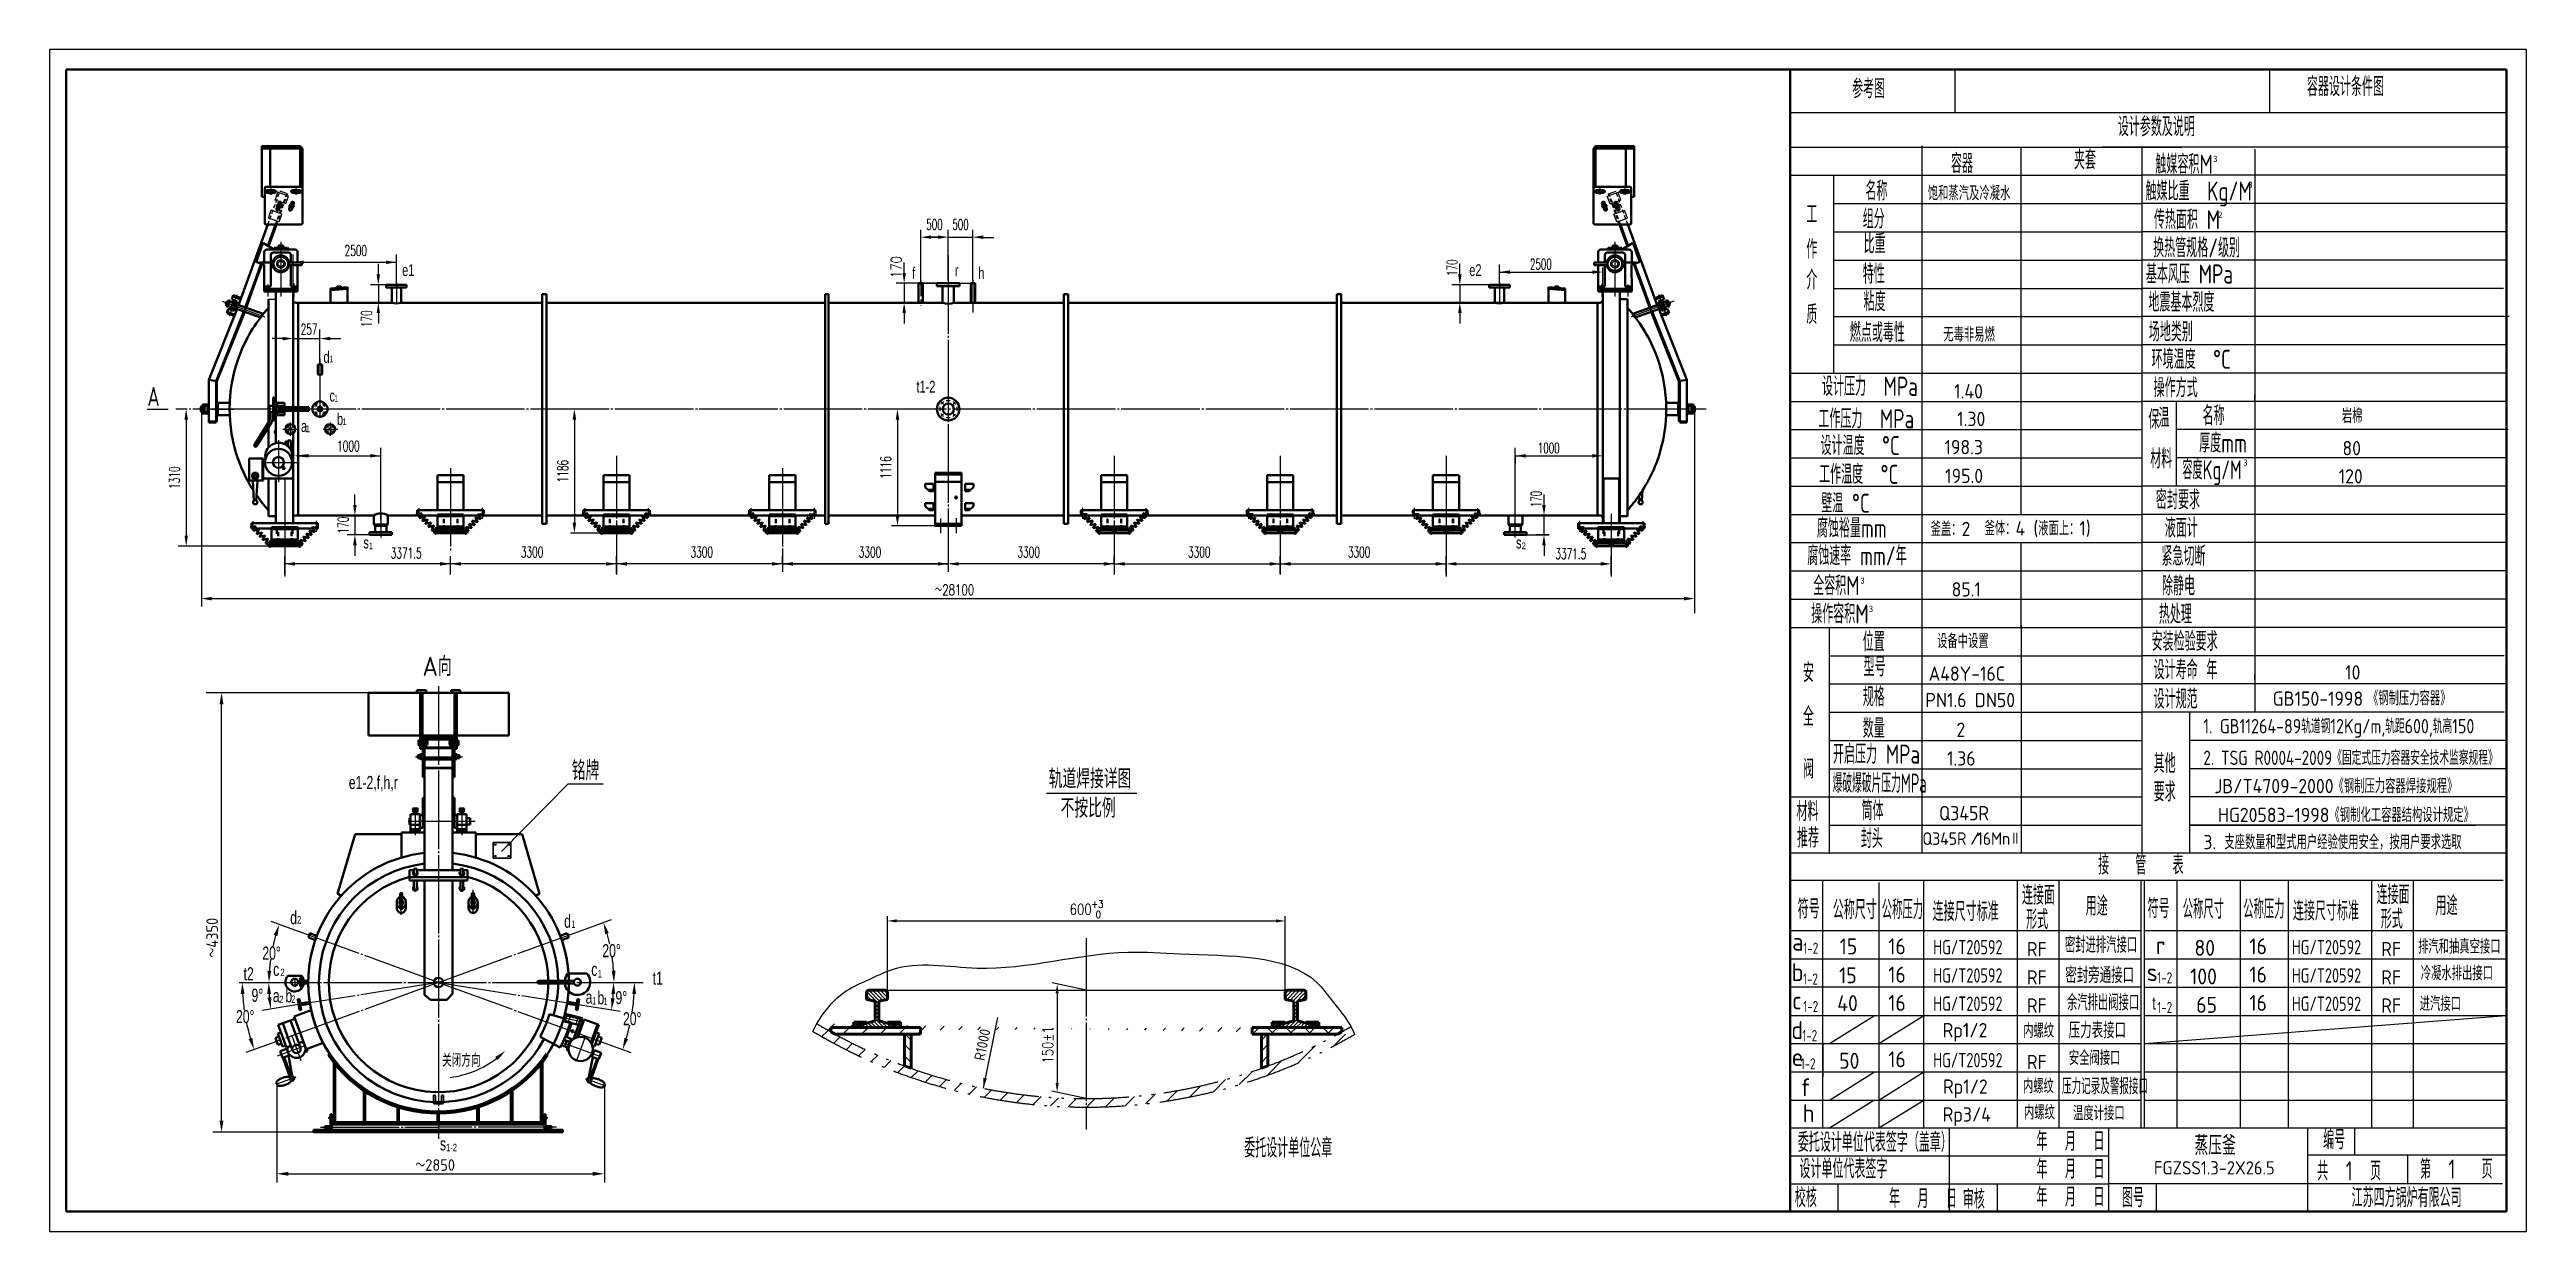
# Model space of a CAD drawing. Extents: x 102767 to 126430, y 41649 to 52939.
import ezdxf
from ezdxf.enums import TextEntityAlignment as Align

# ---------------------------------------------------------------- set-up
doc = ezdxf.new("R2010")
doc.units = 0
doc.header["$LTSCALE"] = 750
for name, pattern in [('CEN1', [0.825, 0.75, -0.025, 0.025, -0.025]), ('CENT3', [0.32, 0.2, -0.04, 0.04, -0.04]), ('CENTER', [1.075, 1, -0.025, 0.025, -0.025]), ('HIDDEN', [0.3125, 0.25, -0.0625]), ('HIDDEN3', [0.075, 0.05, -0.025]), ('PHANTOM', [1.125, 1, -0.025, 0.025, -0.025, 0.025, -0.025]), ('SDHX', [11.5, 7, -1.3, 0.3, -1.3, 0.3, -1.3])]:
    doc.linetypes.add(name, pattern=pattern)
doc.layers.get('0').update_dxf_attribs({"linetype": 'CONTINUOUS'})
for name, color, linetype, lineweight in [('1轮廓实线层', 7, 'CONTINUOUS', 53), ('3中心线层', 1, 'CENTER', 25), ('7标注层', 4, 'CONTINUOUS', 25), ('9双点划线', 6, 'SDHX', 25), ('A', 2, 'CONTINUOUS', 40), ('图层1', 3, 'CONTINUOUS', 53), ('图层2', 6, 'CONTINUOUS', 25), ('粗实线', 7, 'CONTINUOUS', 60), ('细实线', 3, 'CONTINUOUS', 30), ('细线', 80, 'CONTINUOUS', 25)]:
    doc.layers.add(name, color=color, linetype=linetype, lineweight=lineweight)
for name, color, linetype in [('4', 3, 'CONTINUOUS'), ('B', 7, 'CONTINUOUS'), ('C', 1, 'CENTER'), ('C1', 1, 'CEN1'), ('C3', 1, 'CENT3'), ('D', 4, 'PHANTOM'), ('E', 3, 'HIDDEN'), ('E3', 3, 'HIDDEN3')]:
    doc.layers.add(name, color=color, linetype=linetype)
doc.styles.add('HZ', font='cztxt.shx', dxfattribs={"width": 0.7, "bigfont": 'hztxt.shx'})
doc.styles.add('TH_GBDIM', font='romans.shx', dxfattribs={"width": 0.8, "bigfont": 'gbcbig.shx'})
doc.styles.add('工程字', font='isocp.shx', dxfattribs={"bigfont": 'gbcbig.shx'})
pattern_1 = [(45, (-37541.73, 141021.35), (-88.904536, 88.904536), [])]

msp = doc.modelspace()

# ---------------------------------------------------------------- texts
at = {"layer": '4', "style": '工程字'}
for s, height, width, p in [('参考图', 182.5, 0.8, (119987, 52473)), ('容器设计条件图', 182.5, 0.8, (124333, 52494)), ('设计参数及说明', 182.5, 0.8, (122526, 52111)), ('容器', 182.5, 0.8, (120932, 51760)), ('夹套', 182.5, 0.8, (122107, 51794)), ('触媒容积M', 182.5, 0.8, (122885, 51752)), ('名称', 182.5, 0.8, (120115, 51497)), ('触媒比重  Kg/M', 182.5, 0.8, (122791, 51496)), ('工', 182, 0.8, (119550, 51276)), ('组分', 182.5, 0.8, (120089, 51230)), ('传热面积 M', 182.5, 0.8, (122871, 51223)), ('作', 182, 0.8, (119550, 50940)), ('比重', 182.5, 0.8, (120097, 50991)), ('换热管规格/级别', 182.5, 0.8, (122864, 50954)), ('特性', 182.5, 0.8, (120089, 50704)), ('基本风压 MPa', 182.5, 0.8, (122794, 50704)), ('介', 182, 0.8, (119550, 50649)), ('粘度', 182.5, 0.8, (120097, 50440)), ('质', 182, 0.8, (119550, 50317)), ('地震基本烈度', 182.5, 0.8, (122818, 50434)), ('燃点或毒性', 182.5, 0.8, (119966, 50145)), ('场地类别', 182.5, 0.8, (122822, 50151)), ('环境温度  °C', 182.5, 0.8, (122849, 49889)), ('设计压力  MPa', 182.5, 0.8, (119700, 49631)), ('操作方式', 182.5, 0.8, (122868, 49617)), ('工作压力  MPa', 182.5, 0.8, (119665, 49320)), ('保', 182, 0.8, (122818, 49314)), ('温', 182, 0.8, (122914, 49332)), ('名称', 182.5, 0.8, (123336, 49350)), ('设计温度  °C', 182.5, 0.8, (119686, 49065)), ('厚度mm', 182.5, 0.8, (123303, 49089)), ('工作温度  °C', 182.5, 0.8, (119672, 48790)), ('材料', 182.5, 0.8, (122835, 48937)), ('容度Kg/M', 182.5, 0.7, (123144, 48833)), ('密封要求', 182.5, 0.8, (122890, 48547)), ('壁温 °C', 182.5, 0.8, (119693, 48514)), ('腐蚀裕量mm', 182.5, 0.8, (119651, 48276)), ('液面计', 182.5, 0.8, (122975, 48278)), ('腐蚀速率 mm/年', 182.5, 0.8, (119559, 48012)), ('紧急切断', 182.5, 0.8, (122943, 48009)), ('全容积M', 182.5, 0.8, (119616, 47727)), ('除静电', 182.5, 0.8, (122948, 47725)), ('操作容积M', 182.5, 0.8, (119597, 47457)), ('热处理', 182.5, 0.8, (122918, 47453)), ('位置', 182.5, 0.8, (120089, 47190)), ('安装检验要求', 182.5, 0.8, (122849, 47194)), ('安', 182, 0.8, (119518, 46896)), ('型号', 182.5, 0.8, (120097, 46951)), ('设计寿命 年', 182.5, 0.8, (122868, 46922)), ('规格', 182.5, 0.8, (120089, 46664)), ('全', 182, 0.8, (119518, 46477)), ('设计规范', 182.5, 0.8, (122868, 46643)), ('数量', 182.5, 0.8, (120089, 46364)), ('阀', 182, 0.8, (119518, 45975)), ('开启压力 MPa', 182.5, 0.8, (119805, 46117)), ('其他', 182.5, 0.8, (122868, 46029)), ('爆破爆破片压力MPa', 182.5, 0.6, (119801, 45840)), ('要求', 182.5, 0.8, (122868, 45756)), ('材料', 182.5, 0.8, (119456, 45568)), ('筒体', 182.5, 0.8, (120078, 45577)), ('推荐', 182.5, 0.8, (119461, 45316)), ('封头', 182.5, 0.8, (120071, 45310)), ('接   管   表', 182.5, 0.8, (122338, 45058)), ('连接面', 182.5, 0.8, (121610, 44770)), ('连接面', 182.5, 0.8, (124998, 44775)), ('符号', 182.5, 0.8, (119467, 44638)), ('公称尺寸', 182.5, 0.8, (119803, 44632)), ('公称压力', 182.5, 0.75, (120271, 44632)), ('连接尺寸标准', 182.5, 0.8, (120757, 44614)), ('形式', 182.5, 0.8, (121650, 44537)), ('用途', 182.5, 0.8, (122219, 44666)), ('符号', 182.5, 0.8, (122810, 44643)), ('公称尺寸', 182.5, 0.75, (123146, 44637)), ('公称压力', 182.5, 0.75, (123724, 44637)), ('连接尺寸标准', 182.5, 0.8, (124199, 44619)), ('形式', 182.5, 0.8, (125038, 44542)), ('用途', 182.5, 0.8, (125561, 44671)), ('委托设计单位代表签字（盖章）', 182.48, 0.8, (119469, 42409)), ('年  月  日', 182.5, 0.8, (121749, 42419)), ('编号', 182.5, 0.8, (124488, 42434)), ('委托设计单位公章', 182.5, 0.8, (114180, 42355)), ('设计单位代表签字', 182.5, 0.8, (119484, 42155)), ('年  月  日', 182.5, 0.8, (121749, 42153)), ('共  1  页', 182.5, 0.8, (124431, 42136)), ('第  1   页', 182.5, 0.8, (125413, 42153)), ('校核', 182.5, 0.8, (119440, 41880)), ('年  月  日', 182.5, 0.8, (120340, 41872)), ('审核', 182.5, 0.8, (121045, 41865)), ('年  月  日', 182.5, 0.8, (121749, 41887)), ('图号', 182.5, 0.8, (122565, 41880)), ('江苏四方锅炉有限公司', 182.5, 0.8, (124759, 41880))]:
    msp.add_text(s, height=height, dxfattribs=dict(at, width=width)).set_placement(p)
at = {"layer": '4'}
for s, p in [('3', (123437, 51865)), ('3', (123773, 51617)), ('2', (123485, 51332)), ('3', (123725, 48964)), ('3', (120067, 47836)), ('3', (120148, 47566))]:
    msp.add_text(s, height=60.8, dxfattribs=at).set_placement(p)
at = {"layer": '4', "style": '工程字'}
for s, height, p in [('釜体：4 (液面上：1)  ', 136.86, (121253, 48297)), ('蒸压釜', 182.5, (123259, 42379)), ('FGZSS1.3-2X26.5', 126.72, (122871, 42193))]:
    msp.add_text(s, height=height, dxfattribs=at).set_placement(p)
at = {"layer": '4', "char_height": 182.5, "attachment_point": 5, "style": '工程字'}
for s, insert in [('\\P{\\W0.8;A}', (103760, 49777)), ('\\PA向', (106469, 47199)), ('\\P铭牌', (107887, 46203)), ('\\P轨道焊接详图', (112707, 46124)), ('\\P不按比例', (112689, 45844))]:
    msp.add_mtext(s, dxfattribs=dict(at, insert=insert))
at = {"layer": '7标注层', "style": 'TH_GBDIM'}
for s, width, p in [('2500', 0.618, (105693, 51019)), ('1000', 0.618, (105622, 49151)), ('～28100', 0.7, (111412, 47778))]:
    msp.add_text(s, height=101.6, dxfattribs=dict(at, width=width)).set_placement(p, align=Align.MIDDLE)
at = {"layer": '7标注层', "style": 'TH_GBDIM', "width": 0.618}
for s, p in [('170', (105795, 50368)), ('1186', (107669, 48912)), ('1116', (110755, 48947)), ('1310', (103960, 48850)), ('170', (105571, 48397))]:
    msp.add_text(s, height=101.6, rotation=90, dxfattribs=at).set_placement(p, align=Align.MIDDLE_CENTER)
for s, p in [('257', (105246, 50267)), ('3371.5', (106174, 48129)), ('3300', (107377, 48138)), ('3300', (108998, 48138)), ('3300', (110605, 48138)), ('3300', (112121, 48138)), ('3300', (113750, 48138)), ('3300', (115278, 48138)), ('3371.5', (117300, 48123))]:
    msp.add_text(s, height=101.6, dxfattribs=at).set_placement(p, align=Align.MIDDLE_CENTER)
at = {"layer": '7标注层', "char_height": 101.57, "attachment_point": 5, "style": 'TH_GBDIM'}
for s, insert in [('{\\W0.6;500}', (111221, 51268)), ('{\\W0.6;500}', (111470, 51268)), ('{\\W0.6;2500}', (117014, 50889)), ('{\\W0.6;1000}', (117089, 49133)), ('\\A1;600{\\H0.7x;\\S+3^  0;}', (112674, 44726))]:
    msp.add_mtext(s, dxfattribs=dict(at, insert=insert))
at = {"layer": '7标注层', "attachment_point": 5, "rotation": 90, "style": 'TH_GBDIM'}
for s, insert, char_height in [('170', (110856, 50861), 101.6), ('{\\W0.6;170}', (116165, 50856), 101.57), ('{\\W0.6;170}', (116969, 48645), 101.57), ('150±1', (112303, 43431), 101.6)]:
    msp.add_mtext(s, dxfattribs=dict(at, insert=insert, char_height=char_height))
at = {"layer": 'B', "style": '工程字'}
for s, p in [('饱和蒸汽及冷凝水', (121105, 51499)), ('无毒非易燃', (121105, 50149)), ('1.40', (121100, 49607)), ('1.30', (121126, 49342)), ('198.3', (121054, 49073)), ('195.0', (121058, 48798))]:
    msp.add_text(s, height=136.9, dxfattribs=at).set_placement(p, align=Align.CENTER)
at = {"layer": 'B'}
for s, height, style, width, p in [('e1', 112.5, 'HZ', 0.7, (106135, 50776)), ('e2', 112.5, 'HZ', 0.7, (116330, 50776)), ('f', 112, 'HZ', 0.7, (111008, 50748)), ('r', 112, 'HZ', 0.7, (111415, 50774)), ('h', 112, 'HZ', 0.7, (111640, 50748)), ('d', 112, 'HZ', 0.7, (105384, 49946)), ('1', 64, 'HZ', 0.7, (105439, 49951)), ('c', 112, 'HZ', 0.7, (105441, 49576)), ('1', 64, 'HZ', 0.7, (105487, 49574)), ('b', 112, 'HZ', 0.7, (105513, 49353)), ('a', 112, 'HZ', 0.7, (105169, 49286)), ('1', 64, 'HZ', 0.7, (105214, 49284)), ('1', 64, 'HZ', 0.7, (105566, 49353)), ('s', 112, 'HZ', 0.7, (105765, 48173)), ('1', 64, 'HZ', 0.7, (105818, 48166)), ('s', 112, 'HZ', 0.7, (116777, 48173)), ('2', 64, 'HZ', 0.7, (116831, 48166)), ('1. GB11264-89轨道钢12Kg/m,轨距600,轨高150', 136.86, '工程字', 0.9, (123342, 46407)), ('2. TSG R0004-2009《固定式压力容器安全技术监察规程》', 136.86, '工程字', 0.85, (123343, 46105)), ('e1-2,f,h,r', 124.8, 'HZ', 0.7, (105626, 45875)), ('d', 125, 'HZ', 0.7, (105066, 44584)), ('2', 71, 'HZ', 0.7, (105131, 44590)), ('d', 125, 'HZ', 0.7, (107683, 44550)), ('1', 71, 'HZ', 0.7, (107751, 44548)), ('1-2', 106.4, '工程字', 0.8, (119521, 44301)), ('HG/T20592 ', 136.9, '工程字', 0.8, (120762, 44296)), ('密封进排汽接口', 152.1, '工程字', 0.9, (122021, 44310)), ('HG/T20592 ', 136.9, '工程字', 0.8, (124188, 44296)), ('c', 125, 'HZ', 0.7, (104903, 44090)), ('2', 71, 'HZ', 0.7, (104972, 44088)), ('c', 125, 'HZ', 0.7, (107942, 44090)), ('1', 71, 'HZ', 0.7, (108003, 44074)), ('1-2', 106.4, '工程字', 0.8, (119518, 44007)), ('HG/T20592 ', 136.9, '工程字', 0.8, (120762, 44026)), ('1-2', 106.4, '工程字', 0.8, (122903, 44019)), ('HG/T20592 ', 136.9, '工程字', 0.8, (124188, 44026)), ('a', 125, 'HZ', 0.7, (104900, 43839)), ('2', 71, 'HZ', 0.7, (104961, 43830)), ('b', 125, 'HZ', 0.7, (105020, 43837)), ('2', 71, 'HZ', 0.7, (105076, 43832)), ('a', 125, 'HZ', 0.7, (107888, 43825)), ('1', 71, 'HZ', 0.7, (107949, 43816)), ('b', 125, 'HZ', 0.7, (108001, 43818)), ('1', 71, 'HZ', 0.7, (108058, 43812)), ('1-2', 106.4, '工程字', 0.8, (119521, 43745)), ('HG/T20592 ', 136.9, '工程字', 0.8, (120762, 43756)), ('余汽排出阀接口', 152.1, '工程字', 0.9, (122040, 43760)), ('t', 125, 'HZ', 0.7, (122855, 43768)), ('1-2', 106.4, '工程字', 0.8, (122903, 43735)), ('HG/T20592 ', 136.9, '工程字', 0.8, (124188, 43756)), ('1-2', 106.4, '工程字', 0.8, (119511, 43466)), ('关闭方向', 124.8, 'HZ', 0.7, (106517, 43221)), ('HG/T20592 ', 136.9, '工程字', 0.8, (120762, 43217)), ('1-2', 106.4, '工程字', 0.8, (119496, 43197)), ('压力记录及警报接口', 152.1, '工程字', 0.75, (121993, 42959)), ('s', 125, 'HZ', 0.7, (106496, 42423)), ('1-2', 71, 'HZ', 0.7, (106555, 42415))]:
    msp.add_text(s, height=height, dxfattribs=dict(at, style=style, width=width)).set_placement(p)
at = {"layer": 'B', "style": 'HZ', "width": 0.7}
for s, height, p in [('t1-2', 112.5, (111139, 49719)), ('20%%d', 124.8, (104888, 44308)), ('20%%d', 124.8, (108136, 44331)), ('t2', 124.8, (104669, 44110)), ('t1', 124.8, (108577, 44069)), ('9%%d', 124.8, (104752, 43905)), ('9%%d', 124.8, (108229, 43882)), ('20%%d', 124.8, (104636, 43701)), ('20%%d', 124.8, (108333, 43681))]:
    msp.add_text(s, height=height, dxfattribs=at).set_placement(p, align=Align.MIDDLE_CENTER)
at = {"layer": 'B', "style": '工程字'}
for s, height, p in [('岩棉', 136.9, (124666, 49372)), ('80', 136.9, (124672, 49063)), ('120', 136.9, (124636, 48794)), ('釜盖：2', 136.9, (120737, 48291)), ('85.1', 136.9, (120938, 47714)), ('设备中设置', 136.9, (120799, 47219)), ('A48Y-16C', 136.9, (120719, 46909)), ('10', 136.9, (124698, 46921)), ('PN1.6 DN50', 136.9, (120687, 46657)), ('GB150-1998', 136.9, (124006, 46670)), ('《钢制压力容器》 ', 136.9, (124916, 46674)), ('2', 137, (120984, 46373)), ('1.36', 136.9, (120894, 46099)), ('JB/T4709-2000《钢制压力容器焊接规程》', 136.86, (123449, 45835)), ('Q345R', 136.9, (120818, 45576)), ('HG20583-1998《钢制化工容器结构设计规定》', 136.86, (123481, 45559)), ('Q345R', 120.4, (120659, 45341)), ('16MnⅡ', 120.4, (121182, 45341)), ('3. 支座数量和型式用户经验使用安全，按用户要求选取', 136.86, (123343, 45300)), ('a', 171, (119415, 44331)), ('15', 152.1, (119869, 44296)), ('16', 152.1, (120333, 44296)), ('RF', 136.9, (121657, 44277)), ('r', 171, (122890, 44297)), ('80', 152.1, (123258, 44282)), ('16', 152.1, (123783, 44296)), ('RF', 136.9, (125042, 44277)), ('排汽和抽真空接口', 136.9, (125394, 44302)), ('b', 171, (119410, 44040)), ('15', 152.1, (119863, 44019)), ('16', 152.1, (120333, 44026)), ('RF', 136.9, (121657, 44007)), ('密封旁通接口', 152.1, (122024, 44021)), ('s', 171, (122802, 44040)), ('100', 152.1, (123217, 44009)), ('16', 152.1, (123783, 44026)), ('RF', 136.9, (125042, 44007)), ('冷凝水排出接口', 136.9, (125420, 44047)), ('c', 171, (119414, 43770)), ('40', 152.1, (119846, 43754)), ('16', 152.1, (120333, 43756)), ('RF', 136.9, (121657, 43738)), ('65', 152.1, (123275, 43737)), ('16', 152.1, (123783, 43756)), ('RF', 136.9, (125042, 43738)), ('进汽接口', 136.9, (125410, 43755)), ('d', 171, (119407, 43487)), ('Rp1/2', 136.9, (120853, 43503)), ('内螺纹', 136.9, (121622, 43498)), ('压力表接口', 152.1, (122057, 43494)), ('e', 171, (119410, 43230)), ('50', 152.1, (119864, 43203)), ('16', 152.1, (120333, 43217)), ('RF', 136.9, (121657, 43198)), ('安全阀接口', 136.9, (122058, 43238)), ('f', 171, (119494, 42940)), ('Rp1/2', 136.9, (120856, 42964)), ('内螺纹', 136.9, (121619, 42969)), ('h', 171, (119516, 42692)), ('Rp3/4', 136.9, (120853, 42698)), ('内螺纹', 136.9, (121629, 42718)), ('温度计接口', 136.9, (122098, 42710))]:
    msp.add_text(s, height=height, dxfattribs=at).set_placement(p)
msp.add_text('～4350', height=110.9, rotation=90, dxfattribs=at).set_placement((104320, 44455), align=Align.MIDDLE)
at = {"layer": 'B', "insert": (106451, 42283), "char_height": 110.9, "attachment_point": 5, "style": '工程字'}
msp.add_mtext('～2850', dxfattribs=at)
at = {"layer": '细线', "color": 7, "insert": (111678, 43433), "char_height": 100, "attachment_point": 5, "rotation": 78.5996, "style": '工程字'}
msp.add_mtext('R1000', dxfattribs=at)

# ---------------------------------------------------------------- blocks, each defined once
blk = doc.blocks.new('SECT3')
at = {"layer": 'B'}
blk.add_lwpolyline([(-8, 0), (-4, 0), (0, 0)], dxfattribs=at)

# ---------------------------------------------------------------- hatches: boundary and pattern name
at = {"layer": 'A'}
h = msp.add_hatch(dxfattribs=at)
h.set_pattern_fill('ANSI37', color=256, scale=40, style=0)
h.set_pattern_definition([(45, (103877.448, 47780.8376), (-3.535534, 3.535534), []), (135, (103877.448, 47780.8376), (-3.535534, -3.535534), [])])
h.paths.add_polyline_path([(104953, 51056), (104977, 51056), (104977, 51068), (104961, 51068, 0.271525)])
h.paths.add_polyline_path([(105001, 51056, 0.271525), (104993, 51068), (104977, 51068), (104977, 51056)])
h = msp.add_hatch(dxfattribs=at)
h.set_pattern_fill('ANSI37', color=256, scale=40, style=0)
h.set_pattern_definition([(135, (118821.475, 47780.8376), (3.535534, 3.535534), []), (45, (118821.475, 47780.8376), (3.535534, -3.535534), [])])
h.paths.add_polyline_path([(117746, 51056), (117722, 51056), (117722, 51068), (117738, 51068, -0.271525)])
h.paths.add_polyline_path([(117698, 51056, -0.271525), (117706, 51068), (117722, 51068), (117722, 51056)])
at = {"layer": '图层2'}
h = msp.add_hatch(dxfattribs=at)
h.set_pattern_fill('ANSI31', color=256, scale=7.92, angle=90, style=0)
h.set_pattern_definition([(135, (-37541.725, 141021.346), (-17.780907, -17.780907), [])])
h.paths.add_polyline_path([(110771, 43865), (110771, 43934, 0.414214), (110753, 43952), (110591, 43952, 0.414214), (110573, 43934), (110573, 43865), (110639, 43853, -0.364155), (110654, 43835), (110654, 43673, -0.348758), (110640, 43656), (110503, 43619, 0.331203), (110494, 43607), (110494, 43597), (110849, 43597), (110849, 43607, 0.331203), (110840, 43619), (110703, 43656, -0.348758), (110689, 43673), (110689, 43835, -0.364155), (110704, 43853)])
h = msp.add_hatch(dxfattribs=at)
h.set_pattern_fill('ANSI31', color=256, scale=7.92, angle=90, style=0)
h.set_pattern_definition([(45, (262884.346, 141021.346), (17.780907, -17.780907), [])])
h.paths.add_polyline_path([(114572, 43865), (114572, 43934, -0.414214), (114590, 43952), (114752, 43952, -0.414214), (114770, 43934), (114770, 43865), (114703, 43853, 0.364155), (114689, 43835), (114689, 43673, 0.329756), (114701, 43656), (114839, 43619, -0.331203), (114848, 43607), (114848, 43597), (114494, 43597), (114494, 43607, -0.331203), (114503, 43619), (114641, 43656, 0.329756), (114653, 43673), (114653, 43835, 0.364155), (114639, 43853)])
h = msp.add_hatch(dxfattribs=at)
h.set_pattern_fill('ANSI31', color=256, scale=39.6, style=0)
h.set_pattern_definition(pattern_1)
edge = h.paths.add_edge_path()
edge.add_arc((112671, 47904), 5068, 238.9546, 300.3959)
edge.add_arc((112671, 47904), 4986, 238.9172, 300.4551)
h = msp.add_hatch(dxfattribs=at)
h.set_pattern_fill('ANSI31', color=256, scale=39.6, style=0)
h.set_pattern_definition(pattern_1)
h.paths.add_polyline_path([(111087, 43533), (111087, 43597), (110232, 43597), (110232, 43555), (110271, 43533)])
h = msp.add_hatch(dxfattribs=at)
h.set_pattern_fill('ANSI31', color=256, scale=3.96, style=0)
h.set_pattern_definition([(45, (-37541.725, 141021.346), (-8.8904536, 8.8904536), [])])
h.paths.add_polyline_path([(110449, 43648), (110449, 43597), (110494, 43597), (110494, 43607, -0.347295), (110504, 43619), (110573, 43638), (110573, 43648)])
h = msp.add_hatch(dxfattribs=at)
h.set_pattern_fill('ANSI31', color=256, scale=3.96, style=0)
h.set_pattern_definition([(135, (258885.063, 141021.346), (8.8904536, 8.8904536), [])])
h.paths.add_polyline_path([(110771, 43638), (110771, 43648), (110895, 43648), (110895, 43597), (110849, 43597), (110849, 43607, 0.347295), (110839, 43619)])
h = msp.add_hatch(dxfattribs=at)
h.set_pattern_fill('ANSI31', color=256, scale=39.6, style=0)
h.set_pattern_definition([(135, (262884.35, 141021.35), (88.90454, 88.90454), [])])
h.paths.add_polyline_path([(114255, 43533), (114255, 43597), (115111, 43597), (115111, 43555), (115072, 43533)])
h = msp.add_hatch(dxfattribs=at)
h.set_pattern_fill('ANSI31', color=256, scale=3.96, style=0)
h.set_pattern_definition([(45, (-33542.442, 141021.346), (-8.8904536, 8.8904536), [])])
h.paths.add_polyline_path([(114572, 43638), (114572, 43648), (114448, 43648), (114448, 43597), (114494, 43597), (114494, 43607, -0.347295), (114503, 43619)])
h = msp.add_hatch(dxfattribs=at)
h.set_pattern_fill('ANSI31', color=256, scale=3.96, style=0)
h.set_pattern_definition([(135, (262884.346, 141021.346), (8.8904536, 8.8904536), [])])
h.paths.add_polyline_path([(114894, 43648), (114894, 43597), (114848, 43597), (114848, 43607, 0.347295), (114839, 43619), (114770, 43638), (114770, 43648)])
h = msp.add_hatch(dxfattribs=at)
h.set_pattern_fill('ANSI31', color=256, scale=23.76, angle=90, style=0)
h.set_pattern_definition([(135, (-37541.725, 141021.35), (-53.34272, -53.34272), [])])
h.paths.add_polyline_path([(110935, 43230), (110999, 43207), (110999, 43533), (110935, 43533)])
h = msp.add_hatch(dxfattribs=at)
h.set_pattern_fill('ANSI31', color=256, scale=23.76, angle=90, style=0)
h.set_pattern_definition([(45, (262884.346, 141021.35), (53.34272, -53.34272), [])])
h.paths.add_polyline_path([(114407, 43230), (114344, 43207), (114344, 43533), (114407, 43533)])

# ---------------------------------------------------------------- linework, layer by layer
for p, q in [((106475, 48364), (106473, 48366)), ((106598, 48364), (106598, 48364)), ((106723, 48381), (106722, 48382)), ((108060, 48364), (108058, 48366)), ((108183, 48364), (108183, 48364)), ((108308, 48381), (108307, 48382)), ((109645, 48364), (109643, 48366)), ((109768, 48364), (109768, 48364)), ((109893, 48381), (109892, 48382)), ((112813, 48381), (112814, 48382)), ((112938, 48364), (112938, 48364)), ((113061, 48364), (113063, 48366)), ((114398, 48381), (114399, 48382)), ((114523, 48364), (114523, 48364)), ((114646, 48364), (114648, 48366)), ((115983, 48381), (115984, 48382)), ((116108, 48364), (116108, 48364)), ((116231, 48364), (116233, 48366)), ((104890, 48240), (104888, 48242)), ((105013, 48240), (105013, 48240)), ((105138, 48257), (105137, 48258)), ((117561, 48257), (117562, 48258)), ((117561, 48257), (117562, 48258)), ((117686, 48240), (117686, 48240)), ((117686, 48240), (117686, 48240)), ((117809, 48240), (117811, 48242)), ((117809, 48240), (117811, 48242)), ((119708, 43443), (119708, 43124))]:
    msp.add_line(p, q)
at = {"layer": '1轮廓实线层'}
for p, q in [((110232, 43555), (110271, 43533)), ((115072, 43533), (115111, 43555)), ((110935, 43230), (110999, 43207)), ((114407, 43230), (114344, 43207))]:
    msp.add_line(p, q, dxfattribs=at)
at = {"layer": '3中心线层'}
msp.add_line((112671, 44451), (112671, 42624), dxfattribs=at)
at = {"layer": '4'}
for p, q in [((126430, 52939), (102767, 52939)), ((102767, 52939), (102767, 41649)), ((126430, 41649), (126430, 52939)), ((102925, 41839), (102925, 52749)), ((120969, 52741), (120969, 52331)), ((123975, 52741), (123975, 52338)), ((126240, 52749), (126240, 43968)), ((126240, 52749), (126242, 52338)), ((119397, 52338), (126242, 52338)), ((119444, 52338), (119655, 52338)), ((119403, 52008), (122756, 52008)), ((120654, 52019), (120654, 45268)), ((121598, 52008), (121598, 48499)), ((122756, 52008), (122376, 52008)), ((122756, 52008), (123136, 52008)), ((126254, 52008), (122756, 52008)), ((122756, 52008), (122756, 45270)), ((122756, 52008), (122756, 45270)), ((123834, 51989), (123834, 49592)), ((119403, 51738), (122756, 51738)), ((119811, 51734), (119811, 49852)), ((126233, 51738), (122756, 51738)), ((119811, 51468), (122756, 51468)), ((126223, 51468), (122756, 51468)), ((119811, 51198), (122756, 51198)), ((126244, 51198), (122756, 51198)), ((119811, 50928), (122756, 50928)), ((126244, 50928), (122756, 50928)), ((119811, 50658), (122756, 50658)), ((126212, 50658), (122756, 50658)), ((119811, 50388), (122756, 50388)), ((119811, 50388), (122756, 50388)), ((126265, 50388), (122756, 50388)), ((126109, 50388), (122756, 50388)), ((119811, 50118), (122756, 50118)), ((126233, 50118), (122756, 50118)), ((119403, 49848), (122756, 49848)), ((126244, 49848), (122756, 49848)), ((119403, 49578), (122756, 49578)), ((126233, 49578), (122756, 49578)), ((123084, 49581), (123084, 48765)), ((123834, 49592), (123834, 49641)), ((123834, 49641), (123834, 46609)), ((119403, 49308), (122756, 49308)), ((126254, 49308), (123084, 49308)), ((119403, 49038), (122756, 49038)), ((126244, 49038), (123084, 49038)), ((119403, 48769), (122756, 48769)), ((119403, 48769), (122756, 48769)), ((126233, 48769), (122756, 48769)), ((126109, 48769), (122756, 48769)), ((119403, 48499), (122756, 48499)), ((126233, 48499), (122756, 48499)), ((119403, 48229), (122756, 48229)), ((121598, 48229), (121598, 47420)), ((126233, 48229), (122756, 48229)), ((119403, 47959), (122756, 47959)), ((126248, 47959), (122756, 47959)), ((119403, 47689), (122756, 47689)), ((126233, 47689), (122756, 47689)), ((119403, 47419), (122756, 47419)), ((119768, 47419), (119768, 45255)), ((121603, 47440), (121603, 45264)), ((126248, 47419), (122756, 47419)), ((119768, 47149), (122756, 47149)), ((119768, 47149), (122756, 47149)), ((126218, 47149), (122756, 47149)), ((126109, 47149), (122756, 47149)), ((119768, 46879), (122756, 46879)), ((126250, 46879), (122756, 46879)), ((123834, 46922), (123834, 46971)), ((119768, 46609), (122756, 46609)), ((126218, 46609), (122756, 46609)), ((123211, 46607), (123211, 45267)), ((119768, 46339), (122756, 46339)), ((126239, 46339), (123211, 46339)), ((107086, 45277), (107720, 45926)), ((107720, 45926), (108057, 45926)), ((119768, 46069), (122756, 46069)), ((126250, 46069), (123211, 46069)), ((119403, 45800), (122756, 45800)), ((126239, 45800), (123211, 45800)), ((119768, 45530), (122756, 45530)), ((121192, 45455), (121127, 45345)), ((122756, 45530), (122756, 45530)), ((122756, 45530), (122756, 45530)), ((126229, 45530), (123211, 45530)), ((123211, 45530), (125128, 45530)), ((125128, 45530), (125943, 45530)), ((119403, 45264), (126246, 45264)), ((119397, 45005), (126206, 45005)), ((119708, 42637), (119708, 45005)), ((120244, 44983), (120244, 42637)), ((120674, 42637), (120674, 45005)), ((121569, 42634), (121569, 45005)), ((121967, 42637), (121967, 45005)), ((122750, 42641), (122750, 45005)), ((122782, 42637), (122782, 45005)), ((123092, 42637), (123092, 45005)), ((123694, 45005), (123694, 42637)), ((124158, 42637), (124158, 45005)), ((124953, 42634), (124953, 45005)), ((125352, 42637), (125352, 45005)), ((119397, 44523), (122750, 44523)), ((122782, 44523), (126240, 44523)), ((119397, 44253), (122750, 44253)), ((122782, 44253), (126240, 44253)), ((122750, 43983), (119397, 43983)), ((119397, 43968), (119397, 41839)), ((122782, 43983), (126244, 43983)), ((126240, 41839), (126240, 43968)), ((119397, 43713), (122750, 43713)), ((119771, 43443), (120201, 43713)), ((120244, 43443), (120674, 43713)), ((122782, 43713), (126244, 43713)), ((122782, 43443), (126240, 43713)), ((119397, 43443), (122750, 43443)), ((122782, 43443), (126234, 43443)), ((119397, 43173), (122750, 43173)), ((119771, 42903), (120201, 43173)), ((120244, 42903), (120674, 43173)), ((122782, 43173), (126246, 43173)), ((119397, 42903), (122750, 42903)), ((119771, 42637), (120195, 42903)), ((120244, 42637), (120674, 42903)), ((122782, 42903), (126240, 42903)), ((119397, 42637), (126240, 42637)), ((120918, 41839), (120918, 42637)), ((122438, 42637), (122438, 41839)), ((124339, 42637), (124339, 41839)), ((124786, 42639), (124786, 42381)), ((119397, 42371), (122438, 42371)), ((124339, 42381), (126234, 42381)), ((125293, 42381), (125293, 42114)), ((119397, 42105), (122438, 42105)), ((119853, 41839), (119853, 42105)), ((121374, 42105), (121374, 41839)), ((124339, 42105), (122438, 42105)), ((122892, 42097), (122892, 41850)), ((126202, 42105), (124301, 42105)), ((102767, 41649), (126430, 41649)), ((119397, 41839), (126240, 41839))]:
    msp.add_line(p, q, dxfattribs=at)
at = {"layer": '9双点划线', "ltscale": 0.1}
for radius, start, end in [(5068, 238.9546, 300.3959), (4986, 238.9172, 300.4551)]:
    msp.add_arc((112671, 47904), radius, start, end, dxfattribs=at)
at = {"layer": 'A'}
for p, q in [((126240, 52749), (102925, 52749)), ((102925, 52749), (102925, 41839)), ((119397, 52749), (119397, 41839)), ((126240, 41839), (126240, 52749)), ((104794, 52015), (104794, 51531)), ((105162, 52015), (104794, 52015)), ((105182, 51995), (104794, 51995)), ((104874, 51995), (104874, 51627)), ((105162, 52015), (105182, 51995)), ((105162, 52015), (105162, 51627)), ((105182, 51995), (105182, 51275)), ((117537, 52015), (117517, 51995)), ((117517, 51995), (117517, 51275)), ((117517, 51995), (117905, 51995)), ((117537, 52015), (117537, 51627)), ((117537, 52015), (117905, 52015)), ((117825, 51995), (117825, 51627)), ((117905, 52015), (117905, 51531)), ((104822, 51619), (104830, 51627)), ((104822, 51619), (104822, 51275)), ((105174, 51627), (104830, 51627)), ((104850, 51596), (104868, 51596)), ((104914, 51596), (104895, 51596)), ((105090, 51596), (105108, 51596)), ((105154, 51596), (105135, 51596)), ((105182, 51619), (105174, 51627)), ((117517, 51619), (117525, 51627)), ((117525, 51627), (117869, 51627)), ((117545, 51596), (117563, 51596)), ((117609, 51596), (117591, 51596)), ((117785, 51596), (117803, 51596)), ((117849, 51596), (117831, 51596)), ((117877, 51619), (117869, 51627)), ((117877, 51619), (117877, 51275)), ((104822, 51531), (104794, 51531)), ((104850, 51570), (104868, 51570)), ((104914, 51570), (104895, 51570)), ((104935, 51417), (104941, 51434)), ((104944, 51459), (104937, 51439)), ((104937, 51439), (104950, 51423)), ((104965, 51463), (104944, 51459)), ((104957, 51477), (104950, 51460)), ((104950, 51423), (104971, 51427)), ((104959, 51409), (104965, 51426)), ((104979, 51447), (104965, 51463)), ((104971, 51427), (104979, 51447)), ((104981, 51469), (104974, 51452)), ((105055, 51417), (105061, 51434)), ((105064, 51459), (105057, 51439)), ((105057, 51439), (105070, 51423)), ((105085, 51463), (105064, 51459)), ((105077, 51477), (105070, 51460)), ((105070, 51423), (105091, 51427)), ((105079, 51409), (105085, 51426)), ((105099, 51447), (105085, 51463)), ((105090, 51571), (105108, 51571)), ((105091, 51427), (105099, 51447)), ((105101, 51469), (105094, 51452)), ((105154, 51571), (105135, 51571)), ((117545, 51571), (117563, 51571)), ((117609, 51571), (117591, 51571)), ((117598, 51469), (117604, 51452)), ((117600, 51447), (117614, 51463)), ((117608, 51427), (117600, 51447)), ((117629, 51423), (117608, 51427)), ((117614, 51463), (117635, 51459)), ((117620, 51409), (117614, 51426)), ((117622, 51477), (117629, 51460)), ((117642, 51439), (117629, 51423)), ((117635, 51459), (117642, 51439)), ((117644, 51417), (117638, 51434)), ((117718, 51469), (117725, 51452)), ((117720, 51447), (117734, 51463)), ((117728, 51427), (117720, 51447)), ((117749, 51423), (117728, 51427)), ((117734, 51463), (117755, 51459)), ((117740, 51409), (117734, 51426)), ((117742, 51477), (117749, 51460)), ((117762, 51439), (117749, 51423)), ((117755, 51459), (117762, 51439)), ((117764, 51417), (117758, 51434)), ((117785, 51570), (117803, 51570)), ((117849, 51570), (117831, 51570)), ((117877, 51531), (117905, 51531)), ((104573, 50498), (104853, 51267)), ((104830, 51267), (104822, 51275)), ((105174, 51267), (104830, 51267)), ((104854, 51071), (104925, 51267)), ((104861, 51067), (104934, 51267)), ((105174, 51267), (105182, 51275)), ((117525, 51267), (117517, 51275)), ((117525, 51267), (117869, 51267)), ((117838, 51067), (117765, 51267)), ((117845, 51071), (117774, 51267)), ((118126, 50498), (117846, 51267)), ((117869, 51267), (117877, 51275)), ((104740, 50758), (104789, 50894)), ((104743, 50918), (104804, 51086)), ((104818, 50885), (104747, 50907)), ((104748, 50758), (104797, 50891)), ((104773, 50904), (104898, 50904)), ((104905, 51033), (104810, 51089)), ((104817, 51004), (104817, 50904)), ((104818, 50885), (104817, 50628)), ((104841, 51028), (105113, 51028)), ((104851, 51065), (104854, 51071)), ((104858, 51061), (104861, 51067)), ((104881, 50976), (104881, 50904)), ((104881, 50904), (104881, 50684)), ((104905, 51028), (104913, 51044)), ((104905, 51000), (105049, 51000)), ((104909, 51036), (105045, 51036)), ((104913, 51044), (105041, 51044)), ((104953, 51056), (105001, 51056)), ((104961, 51068), (104993, 51068)), ((104961, 51056), (104961, 51044)), ((104993, 51056), (104993, 51044)), ((105049, 51028), (105041, 51044)), ((105056, 50904), (105177, 50904)), ((105056, 50880), (105177, 50880)), ((105073, 50976), (105073, 50904)), ((105073, 50880), (105073, 50684)), ((105137, 51004), (105137, 50904)), ((105137, 50880), (105137, 50628)), ((105177, 50904), (105177, 50880)), ((117522, 50904), (117522, 50880)), ((117643, 50904), (117522, 50904)), ((117643, 50880), (117522, 50880)), ((117562, 51004), (117562, 50904)), ((117562, 50880), (117562, 50628)), ((117858, 51028), (117586, 51028)), ((117626, 50976), (117626, 50904)), ((117626, 50880), (117626, 50684)), ((117650, 51028), (117658, 51044)), ((117794, 51000), (117650, 51000)), ((117790, 51036), (117654, 51036)), ((117786, 51044), (117658, 51044)), ((117746, 51056), (117698, 51056)), ((117738, 51068), (117706, 51068)), ((117706, 51056), (117706, 51044)), ((117738, 51056), (117738, 51044)), ((117794, 51028), (117786, 51044)), ((117794, 51033), (117889, 51089)), ((117926, 50904), (117801, 50904)), ((117818, 50976), (117818, 50904)), ((117818, 50904), (117818, 50684)), ((117840, 51061), (117838, 51067)), ((117847, 51065), (117845, 51071)), ((117881, 50885), (117952, 50907)), ((117881, 50885), (117882, 50628)), ((117882, 51004), (117882, 50904)), ((117956, 50918), (117895, 51086)), ((117951, 50758), (117902, 50891)), ((117959, 50758), (117910, 50894)), ((104637, 50475), (104740, 50758)), ((104644, 50472), (104748, 50758)), ((104817, 50676), (104873, 50676)), ((104817, 50652), (105137, 50652)), ((104817, 50642), (105137, 50642)), ((105081, 50676), (105137, 50676)), ((105452, 50655), (105612, 50668)), ((105452, 50655), (105452, 50520)), ((105452, 50640), (105612, 50653)), ((105516, 50676), (105548, 50679)), ((105516, 50676), (105516, 50660)), ((105548, 50679), (105548, 50663)), ((105612, 50668), (105612, 50520)), ((105983, 50691), (105983, 50667)), ((105983, 50691), (106178, 50691)), ((105983, 50667), (106178, 50667)), ((106036, 50667), (106036, 50521)), ((106125, 50667), (106125, 50521)), ((106178, 50691), (106178, 50667)), ((111069, 50706), (111109, 50706)), ((111069, 50706), (111069, 50521)), ((111109, 50706), (111109, 50521)), ((111245, 50680), (111245, 50706)), ((111460, 50706), (111245, 50706)), ((111460, 50680), (111245, 50680)), ((111299, 50521), (111299, 50680)), ((111407, 50521), (111407, 50680)), ((111460, 50680), (111460, 50706)), ((111569, 50706), (111609, 50706)), ((111569, 50706), (111569, 50521)), ((111609, 50706), (111609, 50521)), ((116716, 50691), (116521, 50691)), ((116521, 50691), (116521, 50667)), ((116716, 50667), (116521, 50667)), ((116574, 50667), (116574, 50521)), ((116663, 50667), (116663, 50521)), ((116716, 50691), (116716, 50667)), ((117247, 50655), (117087, 50668)), ((117087, 50668), (117087, 50520)), ((117247, 50640), (117087, 50653)), ((117151, 50679), (117151, 50663)), ((117183, 50676), (117151, 50679)), ((117183, 50676), (117183, 50660)), ((117247, 50655), (117247, 50520)), ((117618, 50676), (117562, 50676)), ((117882, 50652), (117562, 50652)), ((117882, 50642), (117562, 50642)), ((117882, 50676), (117826, 50676)), ((118055, 50472), (117951, 50758)), ((118062, 50475), (117959, 50758)), ((104290, 49785), (104559, 50461)), ((104358, 49772), (104623, 50437)), ((104366, 49772), (104631, 50435)), ((104451, 50511), (104458, 50529)), ((104451, 50511), (104462, 50507)), ((104451, 50511), (104452, 50508)), ((104452, 50508), (104460, 50531)), ((104452, 50508), (104476, 50499)), ((104455, 50488), (104475, 50545)), ((104455, 50488), (104470, 50482)), ((104460, 50531), (104458, 50529)), ((104458, 50529), (104468, 50525)), ((104460, 50531), (104484, 50522)), ((104460, 50421), (104474, 50462)), ((104460, 50421), (104535, 50394)), ((104464, 50433), (104539, 50406)), ((104470, 50482), (104490, 50539)), ((104472, 50488), (104502, 50477)), ((104474, 50462), (104527, 50442)), ((104475, 50545), (104490, 50539)), ((104482, 50404), (104485, 50412)), ((104482, 50404), (104492, 50401)), ((104488, 50533), (104518, 50522)), ((104492, 50401), (104494, 50408)), ((104494, 50455), (104526, 50545)), ((104500, 50471), (104522, 50463)), ((104506, 50488), (104556, 50470)), ((104507, 50552), (104522, 50592)), ((104507, 50552), (104560, 50533)), ((104514, 50511), (104564, 50493)), ((104518, 50580), (104593, 50553)), ((104520, 50528), (104543, 50520)), ((104522, 50592), (104597, 50565)), ((104522, 50463), (104543, 50520)), ((104527, 50442), (104540, 50476)), ((104529, 50483), (104557, 50473)), ((104535, 50501), (104563, 50491)), ((104548, 50583), (104550, 50591)), ((104548, 50499), (104560, 50533)), ((104550, 50591), (104559, 50587)), ((104553, 50463), (104567, 50500)), ((104553, 50463), (104783, 50379)), ((104557, 50580), (104559, 50587)), ((104567, 50500), (104806, 50413)), ((104783, 50379), (104806, 50413)), ((104817, 50628), (105137, 50628)), ((104857, 50555), (104857, 50033)), ((104857, 50528), (104857, 49455)), ((104930, 50628), (104930, 49455)), ((104937, 50628), (105093, 50628)), ((105093, 50628), (105093, 49523)), ((105123, 50521), (106036, 50521)), ((105143, 50521), (105143, 49523)), ((106125, 50521), (107473, 50521)), ((107473, 50603), (107473, 48407)), ((107473, 50603), (107513, 50603)), ((107513, 50603), (107513, 48407)), ((107513, 50521), (110177, 50521)), ((110177, 50603), (110177, 48407)), ((110209, 50603), (110177, 50603)), ((110209, 50603), (110209, 48407)), ((110209, 50521), (111299, 50521)), ((112457, 50521), (111407, 50521)), ((112497, 50603), (112457, 50603)), ((112457, 50603), (112457, 48407)), ((112497, 50603), (112497, 48407)), ((115065, 50521), (112497, 50521)), ((115065, 50603), (115065, 48407)), ((115065, 50603), (115105, 50603)), ((115105, 50603), (115105, 48407)), ((117576, 50521), (115105, 50521)), ((117556, 50521), (117556, 49505)), ((117882, 50628), (117562, 50628)), ((117762, 50628), (117606, 50628)), ((117606, 50628), (117606, 49505)), ((117769, 50628), (117769, 49505)), ((117842, 50555), (117769, 50555)), ((117842, 50555), (117842, 50033)), ((117842, 50528), (117842, 49505)), ((118132, 50500), (117893, 50413)), ((117915, 50379), (117893, 50413)), ((118146, 50463), (117915, 50379)), ((118333, 49772), (118068, 50435)), ((118341, 49772), (118076, 50437)), ((118177, 50592), (118102, 50565)), ((118181, 50580), (118106, 50553)), ((118146, 50463), (118132, 50500)), ((118185, 50511), (118135, 50493)), ((118163, 50501), (118136, 50491)), ((118192, 50552), (118139, 50533)), ((118151, 50499), (118139, 50533)), ((118149, 50591), (118140, 50587)), ((118142, 50580), (118140, 50587)), ((118409, 49785), (118140, 50461)), ((118170, 50483), (118142, 50473)), ((118193, 50488), (118143, 50470)), ((118151, 50583), (118149, 50591)), ((118179, 50528), (118156, 50520)), ((118177, 50463), (118156, 50520)), ((118171, 50442), (118159, 50476)), ((118235, 50433), (118160, 50406)), ((118239, 50421), (118164, 50394)), ((118224, 50462), (118171, 50442)), ((118205, 50455), (118172, 50545)), ((118192, 50552), (118177, 50592)), ((118199, 50471), (118177, 50463)), ((118211, 50533), (118181, 50522)), ((118227, 50488), (118197, 50477)), ((118207, 50401), (118205, 50408)), ((118216, 50404), (118207, 50401)), ((118224, 50545), (118209, 50539)), ((118229, 50482), (118209, 50539)), ((118216, 50404), (118214, 50412)), ((118239, 50531), (118215, 50522)), ((118247, 50508), (118223, 50499)), ((118244, 50488), (118224, 50545)), ((118239, 50421), (118224, 50462)), ((118244, 50488), (118229, 50482)), ((118241, 50529), (118231, 50525)), ((118248, 50511), (118237, 50507)), ((118239, 50531), (118241, 50529)), ((118247, 50508), (118239, 50531)), ((118248, 50511), (118241, 50529)), ((118248, 50511), (118247, 50508)), ((105011, 50174), (105009, 50174)), ((104930, 50033), (104930, 49455)), ((104930, 50033), (104930, 49537)), ((105330, 49929), (105330, 49834)), ((105330, 49929), (105370, 49929)), ((105370, 49929), (105370, 49834)), ((117769, 50033), (117769, 49505)), ((117769, 50033), (117769, 49505)), ((104290, 49785), (104366, 49772)), ((104290, 49785), (104290, 49377)), ((104358, 49772), (104358, 49377)), ((104366, 49772), (104366, 49385)), ((105330, 49834), (105370, 49834)), ((118409, 49785), (118333, 49772)), ((118333, 49772), (118333, 49385)), ((118341, 49772), (118341, 49377)), ((118409, 49785), (118409, 49377)), ((104213, 49527), (104217, 49531)), ((104213, 49527), (104213, 49483)), ((104213, 49527), (104227, 49527)), ((104213, 49483), (104227, 49483)), ((104213, 49483), (104217, 49479)), ((104217, 49531), (104217, 49479)), ((104217, 49531), (104227, 49531)), ((104217, 49479), (104227, 49479)), ((104227, 49548), (104262, 49548)), ((104227, 49463), (104227, 49548)), ((104227, 49505), (104243, 49505)), ((104227, 49463), (104262, 49463)), ((104243, 49542), (104247, 49548)), ((104243, 49505), (104243, 49542)), ((104243, 49505), (104243, 49468)), ((104243, 49468), (104247, 49463)), ((104247, 49529), (104262, 49529)), ((104247, 49481), (104262, 49481)), ((104277, 49548), (104262, 49548)), ((104277, 49529), (104262, 49529)), ((104277, 49481), (104262, 49481)), ((104277, 49463), (104262, 49463)), ((104282, 49542), (104277, 49548)), ((104282, 49468), (104277, 49463)), ((104282, 49551), (104290, 49551)), ((104282, 49551), (104282, 49459)), ((104282, 49505), (104282, 49542)), ((104282, 49505), (104282, 49468)), ((104282, 49459), (104290, 49459)), ((104366, 49551), (104374, 49551)), ((104366, 49459), (104374, 49459)), ((104374, 49565), (104487, 49565)), ((104374, 49565), (104374, 49445)), ((104857, 49473), (104857, 49375)), ((104867, 49535), (104867, 49475)), ((104867, 49535), (104902, 49535)), ((104867, 49475), (104902, 49475)), ((104872, 49475), (104872, 49410)), ((104897, 49475), (104897, 49410)), ((104902, 49615), (104914, 49615)), ((104902, 49615), (104902, 49395)), ((104914, 49615), (104914, 49395)), ((104914, 49537), (105011, 49537)), ((104914, 49523), (105243, 49523)), ((104914, 49488), (105243, 49488)), ((104914, 49473), (105011, 49473)), ((104930, 49473), (104930, 49180)), ((104930, 49473), (104930, 49180)), ((104941, 49565), (105011, 49565)), ((104941, 49565), (104941, 49537)), ((104941, 49473), (104941, 49445)), ((105011, 49565), (105011, 49445)), ((105093, 49488), (105093, 49354)), ((105143, 49488), (105143, 48489)), ((105243, 49523), (105243, 49488)), ((117556, 49505), (117556, 48489)), ((117606, 49505), (117606, 48414)), ((117769, 49505), (117769, 48414)), ((117769, 49505), (117769, 48445)), ((117842, 49505), (117842, 48482)), ((118325, 49565), (118212, 49565)), ((118325, 49565), (118325, 49445)), ((118333, 49551), (118325, 49551)), ((118333, 49459), (118325, 49459)), ((118417, 49551), (118409, 49551)), ((118417, 49459), (118409, 49459)), ((118417, 49551), (118417, 49459)), ((118417, 49542), (118421, 49548)), ((118417, 49505), (118417, 49542)), ((118417, 49505), (118417, 49468)), ((118417, 49468), (118421, 49463)), ((118421, 49548), (118437, 49548)), ((118421, 49529), (118437, 49529)), ((118421, 49481), (118437, 49481)), ((118421, 49463), (118437, 49463)), ((118472, 49548), (118437, 49548)), ((118452, 49529), (118437, 49529)), ((118452, 49481), (118437, 49481)), ((118472, 49463), (118437, 49463)), ((118456, 49542), (118452, 49548)), ((118456, 49468), (118452, 49463)), ((118456, 49505), (118456, 49542)), ((118456, 49505), (118456, 49468)), ((118472, 49505), (118456, 49505)), ((118472, 49463), (118472, 49548)), ((118482, 49531), (118472, 49531)), ((118486, 49527), (118472, 49527)), ((118486, 49483), (118472, 49483)), ((118482, 49479), (118472, 49479)), ((118482, 49531), (118482, 49479)), ((118486, 49527), (118482, 49531)), ((118486, 49483), (118482, 49479)), ((118486, 49527), (118486, 49483)), ((104290, 49385), (104366, 49385)), ((104290, 49377), (104358, 49377)), ((104374, 49445), (104487, 49445)), ((104866, 49390), (104724, 49163)), ((104887, 49377), (104745, 49150)), ((104857, 49328), (104857, 49135)), ((104902, 49395), (104914, 49395)), ((104920, 49300), (104920, 49270)), ((104920, 49300), (104930, 49300)), ((104920, 49270), (104930, 49270)), ((104930, 49300), (104930, 49270)), ((104941, 49445), (105011, 49445)), ((105093, 49274), (105093, 48414)), ((118325, 49445), (118212, 49445)), ((118409, 49385), (118333, 49385)), ((118409, 49377), (118341, 49377)), ((104675, 49031), (104808, 49031)), ((104675, 48821), (104675, 49031)), ((104800, 48821), (104800, 49031)), ((104808, 48821), (104808, 49031)), ((104829, 49039), (104823, 48995)), ((105020, 49196), (105043, 49196)), ((105020, 49196), (105020, 49167)), ((105042, 49151), (105043, 49151)), ((105043, 49206), (105043, 49150)), ((105043, 49206), (105073, 49206)), ((105073, 49206), (105073, 49111)), ((105084, 49074), (105088, 48995)), ((104675, 48821), (104808, 48821)), ((104708, 48820), (104720, 48631)), ((104742, 48631), (104754, 48820)), ((104808, 48966), (104828, 48966)), ((104808, 48843), (105088, 48843)), ((104857, 48843), (104857, 48482)), ((104930, 48843), (104930, 48414)), ((104930, 48843), (104930, 48445)), ((105069, 48936), (105073, 48936)), ((105073, 48944), (105073, 48936)), ((106723, 48873), (106473, 48873)), ((106473, 48873), (106473, 48538)), ((106723, 48807), (106473, 48807)), ((106723, 48873), (106723, 48538)), ((108308, 48873), (108058, 48873)), ((108058, 48873), (108058, 48538)), ((108308, 48807), (108058, 48807)), ((108308, 48873), (108308, 48538)), ((109893, 48873), (109643, 48873)), ((109643, 48873), (109643, 48538)), ((109893, 48807), (109643, 48807)), ((109893, 48873), (109893, 48538)), ((111213, 48789), (111133, 48789)), ((111133, 48789), (111133, 48758)), ((111133, 48758), (111173, 48721)), ((111213, 48789), (111213, 48721)), ((111228, 48895), (111228, 48389)), ((111228, 48895), (111478, 48895)), ((111228, 48879), (111478, 48879)), ((111228, 48810), (111478, 48810)), ((111478, 48895), (111478, 48389)), ((111513, 48789), (111593, 48789)), ((111513, 48789), (111513, 48721)), ((111593, 48758), (111553, 48721)), ((111593, 48789), (111593, 48758)), ((112813, 48873), (112813, 48538)), ((112813, 48873), (113063, 48873)), ((112813, 48807), (113063, 48807)), ((113063, 48873), (113063, 48538)), ((114398, 48873), (114398, 48538)), ((114398, 48873), (114648, 48873)), ((114398, 48807), (114648, 48807)), ((114648, 48873), (114648, 48538)), ((115983, 48873), (115983, 48538)), ((115983, 48873), (116233, 48873)), ((115983, 48807), (116233, 48807)), ((116233, 48873), (116233, 48538)), ((117761, 48843), (117611, 48843)), ((117611, 48843), (117611, 48414)), ((117761, 48843), (117761, 48414)), ((106280, 48538), (106723, 48538)), ((106280, 48538), (106280, 48508)), ((106723, 48538), (106915, 48538)), ((106915, 48538), (106915, 48508)), ((107865, 48538), (107865, 48508)), ((107865, 48538), (108308, 48538)), ((108500, 48538), (108058, 48538)), ((108500, 48538), (108500, 48508)), ((109450, 48538), (109893, 48538)), ((109450, 48538), (109450, 48508)), ((109893, 48538), (110085, 48538)), ((110085, 48538), (110085, 48508)), ((111213, 48607), (111133, 48607)), ((111133, 48607), (111133, 48577)), ((111133, 48577), (111173, 48540)), ((111213, 48734), (111159, 48734)), ((111213, 48553), (111159, 48553)), ((111213, 48721), (111173, 48721)), ((111213, 48540), (111173, 48540)), ((111213, 48607), (111213, 48540)), ((111513, 48734), (111567, 48734)), ((111513, 48721), (111553, 48721)), ((111513, 48607), (111593, 48607)), ((111513, 48607), (111513, 48540)), ((111513, 48553), (111567, 48553)), ((111513, 48540), (111553, 48540)), ((111593, 48577), (111553, 48540)), ((111593, 48607), (111593, 48577)), ((112620, 48538), (112620, 48508)), ((112813, 48538), (112620, 48538)), ((113255, 48538), (112813, 48538)), ((113255, 48538), (113255, 48508)), ((114398, 48538), (114205, 48538)), ((114205, 48538), (114205, 48508)), ((114840, 48538), (114398, 48538)), ((114840, 48538), (114840, 48508)), ((115790, 48538), (115790, 48508)), ((115983, 48538), (115790, 48538)), ((116425, 48538), (115983, 48538)), ((116425, 48538), (116425, 48508)), ((117957, 48631), (117954, 48680)), ((117985, 48727), (117979, 48631)), ((104695, 48414), (104695, 48384)), ((104695, 48414), (105138, 48414)), ((104695, 48384), (104710, 48384)), ((104695, 48374), (104695, 48364)), ((104695, 48374), (104710, 48374)), ((104695, 48364), (104888, 48364)), ((104710, 48379), (104739, 48385)), ((104739, 48385), (104713, 48339)), ((104713, 48340), (104769, 48355)), ((104769, 48356), (104743, 48310)), ((104743, 48310), (104796, 48327)), ((104797, 48328), (104771, 48282)), ((104771, 48283), (104826, 48298)), ((104827, 48299), (104800, 48253)), ((104857, 48482), (104930, 48482)), ((104888, 48375), (105138, 48375)), ((104888, 48375), (104888, 48240)), ((104888, 48359), (105138, 48359)), ((104938, 48375), (104938, 48312)), ((105088, 48375), (105088, 48312)), ((105093, 48414), (105093, 48459)), ((105123, 48489), (105143, 48489)), ((105138, 48414), (105330, 48414)), ((105138, 48375), (105138, 48240)), ((105138, 48364), (105330, 48364)), ((105138, 48364), (105330, 48364)), ((105145, 48489), (105864, 48489)), ((105189, 48286), (105216, 48241)), ((105244, 48271), (105189, 48286)), ((105217, 48316), (105244, 48270)), ((105272, 48300), (105217, 48316)), ((105247, 48344), (105274, 48299)), ((105302, 48329), (105247, 48344)), ((105275, 48374), (105302, 48329)), ((105330, 48359), (105275, 48374)), ((105315, 48384), (105330, 48384)), ((105315, 48379), (105330, 48359)), ((105315, 48374), (105330, 48374)), ((105330, 48414), (105330, 48384)), ((105330, 48374), (105330, 48364)), ((105823, 48330), (106038, 48330)), ((105823, 48330), (105823, 48304)), ((105823, 48304), (106038, 48304)), ((105864, 48489), (105864, 48402)), ((105864, 48402), (105997, 48402)), ((105877, 48390), (105864, 48402)), ((105877, 48390), (105877, 48330)), ((105877, 48390), (105985, 48390)), ((105985, 48390), (105997, 48402)), ((105985, 48390), (105985, 48330)), ((105997, 48489), (105997, 48402)), ((105997, 48489), (106280, 48489)), ((106038, 48330), (106038, 48304)), ((106280, 48508), (106295, 48508)), ((106280, 48498), (106295, 48498)), ((106280, 48498), (106280, 48488)), ((106280, 48488), (106473, 48488)), ((106295, 48503), (106324, 48509)), ((106324, 48509), (106298, 48463)), ((106298, 48464), (106354, 48479)), ((106354, 48480), (106328, 48434)), ((106328, 48434), (106381, 48451)), ((106382, 48452), (106356, 48406)), ((106356, 48407), (106411, 48422)), ((106412, 48423), (106385, 48377)), ((106385, 48376), (106441, 48391)), ((106441, 48392), (106415, 48346)), ((106415, 48346), (106455, 48339)), ((106440, 48354), (106578, 48354)), ((106440, 48354), (106440, 48319)), ((106440, 48319), (106598, 48319)), ((106473, 48499), (106473, 48364)), ((106473, 48499), (106723, 48499)), ((106473, 48483), (106723, 48483)), ((106473, 48382), (106723, 48382)), ((106473, 48364), (106723, 48364)), ((106573, 48339), (106598, 48339)), ((106598, 48339), (106573, 48339)), ((106598, 48339), (106598, 48364)), ((106598, 48364), (106598, 48339)), ((106598, 48339), (106623, 48339)), ((106623, 48339), (106598, 48339)), ((106598, 48319), (106755, 48319)), ((106618, 48354), (106755, 48354)), ((106723, 48499), (106723, 48364)), ((106723, 48488), (106915, 48488)), ((106723, 48488), (106915, 48488)), ((106740, 48339), (106772, 48336)), ((106800, 48366), (106745, 48381)), ((106745, 48381), (106772, 48335)), ((106755, 48354), (106755, 48319)), ((106829, 48395), (106774, 48410)), ((106774, 48410), (106801, 48365)), ((106857, 48424), (106802, 48440)), ((106802, 48440), (106829, 48394)), ((106887, 48453), (106832, 48468)), ((106832, 48468), (106859, 48423)), ((106915, 48483), (106860, 48498)), ((106860, 48498), (106887, 48453)), ((106900, 48508), (106915, 48508)), ((106900, 48503), (106915, 48483)), ((106900, 48498), (106915, 48498)), ((106915, 48498), (106915, 48488)), ((106915, 48488), (107473, 48488)), ((107473, 48407), (107513, 48407)), ((107513, 48488), (107865, 48488)), ((107865, 48508), (107880, 48508)), ((107865, 48498), (107865, 48488)), ((107865, 48498), (107880, 48498)), ((107865, 48488), (108058, 48488)), ((107880, 48503), (107909, 48509)), ((107909, 48509), (107883, 48463)), ((107883, 48464), (107939, 48479)), ((107939, 48480), (107913, 48434)), ((107913, 48434), (107966, 48451)), ((107967, 48452), (107941, 48406)), ((107941, 48407), (107996, 48422)), ((107997, 48423), (107970, 48377)), ((107970, 48376), (108026, 48391)), ((108026, 48392), (108000, 48346)), ((108000, 48346), (108040, 48339)), ((108025, 48354), (108025, 48319)), ((108025, 48354), (108163, 48354)), ((108025, 48319), (108183, 48319)), ((108058, 48499), (108058, 48364)), ((108058, 48499), (108308, 48499)), ((108058, 48483), (108308, 48483)), ((108058, 48382), (108308, 48382)), ((108058, 48364), (108308, 48364)), ((108183, 48339), (108158, 48339)), ((108158, 48339), (108183, 48339)), ((108183, 48364), (108183, 48339)), ((108183, 48339), (108183, 48364)), ((108208, 48339), (108183, 48339)), ((108183, 48339), (108208, 48339)), ((108183, 48319), (108340, 48319)), ((108203, 48354), (108340, 48354)), ((108308, 48499), (108308, 48364)), ((108500, 48488), (108308, 48488)), ((108366, 48346), (108325, 48339)), ((108340, 48392), (108366, 48346)), ((108396, 48376), (108340, 48391)), ((108340, 48354), (108340, 48319)), ((108369, 48423), (108396, 48377)), ((108425, 48407), (108370, 48422)), ((108399, 48452), (108425, 48406)), ((108453, 48434), (108400, 48451)), ((108427, 48480), (108453, 48434)), ((108482, 48464), (108427, 48479)), ((108456, 48509), (108483, 48463)), ((108485, 48503), (108456, 48509)), ((108500, 48508), (108485, 48508)), ((108500, 48498), (108485, 48498)), ((108500, 48498), (108500, 48488)), ((108500, 48488), (109450, 48488)), ((109450, 48508), (109465, 48508)), ((109450, 48498), (109465, 48498)), ((109450, 48498), (109450, 48488)), ((109450, 48488), (109643, 48488)), ((109465, 48503), (109494, 48509)), ((109494, 48509), (109468, 48463)), ((109468, 48464), (109524, 48479)), ((109524, 48480), (109498, 48434)), ((109498, 48434), (109551, 48451)), ((109552, 48452), (109526, 48406)), ((109526, 48407), (109581, 48422)), ((109582, 48423), (109555, 48377)), ((109555, 48376), (109611, 48391)), ((109611, 48392), (109585, 48346)), ((109585, 48346), (109625, 48339)), ((109610, 48354), (109748, 48354)), ((109610, 48354), (109610, 48319)), ((109610, 48319), (109768, 48319)), ((109643, 48499), (109643, 48364)), ((109643, 48499), (109893, 48499)), ((109643, 48483), (109893, 48483)), ((109643, 48382), (109893, 48382)), ((109643, 48364), (109893, 48364)), ((109743, 48339), (109768, 48339)), ((109768, 48339), (109743, 48339)), ((109768, 48339), (109768, 48364)), ((109768, 48364), (109768, 48339)), ((109768, 48339), (109793, 48339)), ((109793, 48339), (109768, 48339)), ((109768, 48319), (109925, 48319)), ((109788, 48354), (109925, 48354)), ((109893, 48499), (109893, 48364)), ((109893, 48488), (110085, 48488)), ((109910, 48339), (109942, 48336)), ((109970, 48366), (109915, 48381)), ((109915, 48381), (109942, 48335)), ((109925, 48354), (109925, 48319)), ((109999, 48395), (109944, 48410)), ((109944, 48410), (109971, 48365)), ((110027, 48424), (109972, 48440)), ((109972, 48440), (109999, 48394)), ((110057, 48453), (110002, 48468)), ((110002, 48468), (110029, 48423)), ((110085, 48483), (110030, 48498)), ((110030, 48498), (110057, 48453)), ((110070, 48508), (110085, 48508)), ((110070, 48503), (110085, 48483)), ((110070, 48498), (110085, 48498)), ((110085, 48498), (110085, 48488)), ((110085, 48488), (110177, 48488)), ((110209, 48407), (110177, 48407)), ((110209, 48488), (111228, 48488)), ((111228, 48409), (111478, 48409)), ((111228, 48389), (111478, 48389)), ((111478, 48488), (112457, 48488)), ((112497, 48407), (112457, 48407)), ((112497, 48488), (112620, 48488)), ((112635, 48508), (112620, 48508)), ((112620, 48498), (112620, 48488)), ((112635, 48498), (112620, 48498)), ((112813, 48488), (112620, 48488)), ((112635, 48503), (112621, 48483)), ((112621, 48483), (112676, 48498)), ((112676, 48498), (112649, 48453)), ((112649, 48453), (112704, 48468)), ((112704, 48468), (112677, 48423)), ((112678, 48424), (112734, 48440)), ((112734, 48440), (112707, 48394)), ((112707, 48395), (112762, 48410)), ((112762, 48410), (112735, 48365)), ((112736, 48366), (112791, 48381)), ((112791, 48381), (112764, 48335)), ((112795, 48339), (112764, 48336)), ((112780, 48354), (112780, 48319)), ((112918, 48354), (112780, 48354)), ((112938, 48319), (112780, 48319)), ((113063, 48499), (112813, 48499)), ((112813, 48499), (112813, 48364)), ((113063, 48483), (112813, 48483)), ((113063, 48382), (112813, 48382)), ((113063, 48364), (112813, 48364)), ((112913, 48339), (112938, 48339)), ((112938, 48339), (112913, 48339)), ((112938, 48364), (112938, 48339)), ((112938, 48339), (112938, 48364)), ((112938, 48339), (112963, 48339)), ((112963, 48339), (112938, 48339)), ((113095, 48319), (112938, 48319)), ((113095, 48354), (112958, 48354)), ((113063, 48499), (113063, 48364)), ((113255, 48488), (113063, 48488)), ((113121, 48346), (113080, 48339)), ((113095, 48392), (113121, 48346)), ((113151, 48376), (113095, 48391)), ((113095, 48354), (113095, 48319)), ((113124, 48423), (113151, 48377)), ((113180, 48407), (113125, 48422)), ((113154, 48452), (113180, 48406)), ((113208, 48434), (113155, 48451)), ((113182, 48480), (113208, 48434)), ((113237, 48464), (113182, 48479)), ((113211, 48509), (113238, 48463)), ((113240, 48503), (113211, 48509)), ((113255, 48508), (113240, 48508)), ((113255, 48498), (113240, 48498)), ((113255, 48498), (113255, 48488)), ((113255, 48488), (114205, 48488)), ((114220, 48508), (114205, 48508)), ((114220, 48498), (114205, 48498)), ((114205, 48498), (114205, 48488)), ((114398, 48488), (114205, 48488)), ((114220, 48503), (114206, 48483)), ((114206, 48483), (114261, 48498)), ((114261, 48498), (114234, 48453)), ((114234, 48453), (114289, 48468)), ((114289, 48468), (114262, 48423)), ((114263, 48424), (114319, 48440)), ((114319, 48440), (114292, 48394)), ((114292, 48395), (114347, 48410)), ((114347, 48410), (114320, 48365)), ((114321, 48366), (114376, 48381)), ((114376, 48381), (114349, 48335)), ((114380, 48339), (114349, 48336)), ((114503, 48354), (114365, 48354)), ((114365, 48354), (114365, 48319)), ((114523, 48319), (114365, 48319)), ((114648, 48499), (114398, 48499)), ((114398, 48499), (114398, 48364)), ((114648, 48483), (114398, 48483)), ((114648, 48382), (114398, 48382)), ((114648, 48364), (114398, 48364)), ((114523, 48339), (114498, 48339)), ((114498, 48339), (114523, 48339)), ((114523, 48339), (114523, 48364)), ((114523, 48364), (114523, 48339)), ((114548, 48339), (114523, 48339)), ((114523, 48339), (114548, 48339)), ((114680, 48319), (114523, 48319)), ((114680, 48354), (114543, 48354)), ((114648, 48499), (114648, 48364)), ((114840, 48488), (114648, 48488)), ((114706, 48346), (114665, 48339)), ((114680, 48392), (114706, 48346)), ((114736, 48376), (114680, 48391)), ((114680, 48354), (114680, 48319)), ((114709, 48423), (114736, 48377)), ((114765, 48407), (114710, 48422)), ((114739, 48452), (114765, 48406)), ((114793, 48434), (114740, 48451)), ((114767, 48480), (114793, 48434)), ((114822, 48464), (114767, 48479)), ((114825, 48503), (114796, 48509)), ((114796, 48509), (114823, 48463)), ((114840, 48508), (114825, 48508)), ((114840, 48498), (114825, 48498)), ((114840, 48498), (114840, 48488)), ((114840, 48488), (115065, 48488)), ((115105, 48407), (115065, 48407)), ((115105, 48488), (115790, 48488)), ((115805, 48508), (115790, 48508)), ((115790, 48498), (115790, 48488)), ((115805, 48498), (115790, 48498)), ((115983, 48488), (115790, 48488)), ((115983, 48488), (115790, 48488)), ((115805, 48503), (115791, 48483)), ((115791, 48483), (115846, 48498)), ((115846, 48498), (115819, 48453)), ((115819, 48453), (115874, 48468)), ((115874, 48468), (115847, 48423)), ((115848, 48424), (115904, 48440)), ((115904, 48440), (115877, 48394)), ((115877, 48395), (115932, 48410)), ((115932, 48410), (115905, 48365)), ((115906, 48366), (115961, 48381)), ((115961, 48381), (115934, 48335)), ((115965, 48339), (115934, 48336)), ((115950, 48354), (115950, 48319)), ((116088, 48354), (115950, 48354)), ((116108, 48319), (115950, 48319)), ((116233, 48499), (115983, 48499)), ((115983, 48499), (115983, 48364)), ((116233, 48483), (115983, 48483)), ((116233, 48382), (115983, 48382)), ((116233, 48364), (115983, 48364)), ((116083, 48339), (116108, 48339)), ((116108, 48339), (116083, 48339)), ((116108, 48364), (116108, 48339)), ((116108, 48339), (116108, 48364)), ((116108, 48339), (116133, 48339)), ((116133, 48339), (116108, 48339)), ((116265, 48319), (116108, 48319)), ((116265, 48354), (116128, 48354)), ((116233, 48499), (116233, 48364)), ((116425, 48488), (116233, 48488)), ((116291, 48346), (116250, 48339)), ((116265, 48392), (116291, 48346)), ((116321, 48376), (116265, 48391)), ((116265, 48354), (116265, 48319)), ((116294, 48423), (116321, 48377)), ((116350, 48407), (116295, 48422)), ((116324, 48452), (116350, 48406)), ((116378, 48434), (116325, 48451)), ((116352, 48480), (116378, 48434)), ((116407, 48464), (116352, 48479)), ((116381, 48509), (116408, 48463)), ((116410, 48503), (116381, 48509)), ((116425, 48508), (116410, 48508)), ((116425, 48498), (116410, 48498)), ((116425, 48498), (116425, 48488)), ((117556, 48489), (116425, 48489)), ((116878, 48330), (116663, 48330)), ((116663, 48330), (116663, 48304)), ((116878, 48304), (116663, 48304)), ((116704, 48489), (116704, 48402)), ((116716, 48390), (116704, 48402)), ((116837, 48402), (116704, 48402)), ((116824, 48390), (116716, 48390)), ((116716, 48390), (116716, 48330)), ((116824, 48390), (116837, 48402)), ((116824, 48390), (116824, 48330)), ((116837, 48489), (116837, 48402)), ((116878, 48330), (116878, 48304)), ((117561, 48414), (117369, 48414)), ((117369, 48414), (117369, 48384)), ((117384, 48384), (117369, 48384)), ((117384, 48379), (117369, 48359)), ((117384, 48374), (117369, 48374)), ((117369, 48374), (117369, 48364)), ((117369, 48359), (117424, 48374)), ((117561, 48364), (117369, 48364)), ((117561, 48364), (117369, 48364)), ((117424, 48374), (117397, 48329)), ((117397, 48329), (117452, 48344)), ((117422, 48489), (117402, 48489)), ((117452, 48344), (117425, 48299)), ((117427, 48300), (117482, 48316)), ((117482, 48316), (117455, 48270)), ((117455, 48271), (117510, 48286)), ((117510, 48286), (117483, 48241)), ((117576, 48489), (117556, 48489)), ((118004, 48414), (117561, 48414)), ((117561, 48375), (117561, 48240)), ((117811, 48375), (117561, 48375)), ((117811, 48359), (117561, 48359)), ((117606, 48414), (117606, 48459)), ((117611, 48375), (117611, 48312)), ((117761, 48375), (117761, 48312)), ((117842, 48482), (117769, 48482)), ((117811, 48375), (117811, 48240)), ((118004, 48364), (117811, 48364)), ((117872, 48299), (117899, 48253)), ((117928, 48283), (117873, 48298)), ((117902, 48328), (117928, 48282)), ((117956, 48310), (117903, 48327)), ((117930, 48356), (117956, 48310)), ((117985, 48340), (117930, 48355)), ((117989, 48379), (117959, 48385)), ((117959, 48385), (117986, 48339)), ((118004, 48384), (117989, 48384)), ((118004, 48374), (117989, 48374)), ((118004, 48414), (118004, 48384)), ((118004, 48374), (118004, 48364)), ((104800, 48252), (104856, 48267)), ((104856, 48268), (104830, 48222)), ((104830, 48222), (104870, 48215)), ((104855, 48230), (104855, 48195)), ((104855, 48230), (104993, 48230)), ((104855, 48195), (105013, 48195)), ((104888, 48258), (105138, 48258)), ((104888, 48240), (105138, 48240)), ((105013, 48215), (104988, 48215)), ((104988, 48215), (105013, 48215)), ((104990, 48224), (105036, 48224)), ((105013, 48240), (105013, 48215)), ((105013, 48215), (105013, 48240)), ((105038, 48215), (105013, 48215)), ((105013, 48215), (105038, 48215)), ((105013, 48195), (105170, 48195)), ((105033, 48230), (105170, 48230)), ((105155, 48215), (105187, 48212)), ((105160, 48257), (105187, 48211)), ((105215, 48242), (105160, 48257)), ((105170, 48230), (105170, 48195)), ((117484, 48242), (117539, 48257)), ((117539, 48257), (117512, 48211)), ((117544, 48215), (117512, 48212)), ((117666, 48230), (117529, 48230)), ((117529, 48230), (117529, 48195)), ((117686, 48195), (117529, 48195)), ((117811, 48258), (117561, 48258)), ((117811, 48240), (117561, 48240)), ((117686, 48215), (117661, 48215)), ((117661, 48215), (117686, 48215)), ((117661, 48215), (117686, 48215)), ((117686, 48215), (117661, 48215)), ((117709, 48224), (117663, 48224)), ((117686, 48215), (117686, 48240)), ((117686, 48240), (117686, 48215)), ((117711, 48215), (117686, 48215)), ((117686, 48215), (117711, 48215)), ((117686, 48215), (117711, 48215)), ((117711, 48215), (117686, 48215)), ((117844, 48195), (117686, 48195)), ((117844, 48230), (117706, 48230)), ((117869, 48222), (117829, 48215)), ((117843, 48268), (117869, 48222)), ((117899, 48252), (117843, 48267)), ((117844, 48230), (117844, 48195)), ((106616, 46795), (105813, 46795)), ((105813, 46795), (105813, 46387)), ((106275, 46818), (106275, 46795)), ((106364, 46818), (106275, 46818)), ((106309, 46795), (106309, 46259)), ((106331, 46795), (106331, 46259)), ((106364, 46818), (106364, 46795)), ((106603, 46818), (106691, 46818)), ((106603, 46818), (106603, 46795)), ((106616, 46795), (107153, 46795)), ((106636, 46795), (106636, 46259)), ((106658, 46795), (106658, 46259)), ((106691, 46818), (106691, 46795)), ((107153, 46795), (107153, 46387)), ((106616, 46387), (105813, 46387)), ((106332, 46387), (106332, 45988)), ((106350, 46387), (106350, 45100)), ((106616, 46387), (106616, 45100)), ((106616, 46387), (107153, 46387)), ((106616, 46387), (106634, 46387)), ((106634, 46387), (106634, 45988)), ((106284, 46197), (106308, 46197)), ((106284, 46197), (106284, 46170)), ((106284, 46170), (106308, 46170)), ((106292, 46337), (106294, 46340)), ((106292, 46316), (106292, 46337)), ((106292, 46316), (106292, 46296)), ((106292, 46296), (106294, 46293)), ((106294, 46340), (106309, 46340)), ((106294, 46330), (106309, 46330)), ((106294, 46303), (106309, 46303)), ((106294, 46293), (106309, 46293)), ((106308, 46204), (106310, 46207)), ((106308, 46183), (106308, 46204)), ((106308, 46183), (106308, 46163)), ((106308, 46163), (106310, 46160)), ((106309, 46340), (106309, 46330)), ((106309, 46340), (106309, 46316)), ((106309, 46293), (106309, 46316)), ((106309, 46293), (106309, 46303)), ((106331, 46259), (106309, 46259)), ((106310, 46207), (106318, 46207)), ((106310, 46197), (106318, 46197)), ((106310, 46170), (106318, 46170)), ((106310, 46160), (106318, 46160)), ((106327, 46207), (106318, 46207)), ((106327, 46197), (106318, 46197)), ((106327, 46170), (106318, 46170)), ((106327, 46160), (106318, 46160)), ((106329, 46204), (106327, 46207)), ((106329, 46163), (106327, 46160)), ((106329, 46205), (106329, 46161)), ((106329, 46205), (106332, 46205)), ((106329, 46183), (106329, 46204)), ((106329, 46183), (106329, 46163)), ((106329, 46161), (106332, 46161)), ((106350, 46378), (106332, 46378)), ((106350, 46365), (106616, 46365)), ((106350, 46354), (106616, 46354)), ((106350, 46348), (106616, 46348)), ((106354, 46339), (106350, 46339)), ((106354, 46294), (106350, 46294)), ((106350, 46271), (106616, 46271)), ((106350, 46265), (106616, 46265)), ((106350, 46162), (106616, 46162)), ((106350, 46156), (106616, 46156)), ((106354, 46337), (106356, 46340)), ((106354, 46339), (106354, 46294)), ((106354, 46316), (106354, 46337)), ((106354, 46316), (106354, 46296)), ((106354, 46296), (106356, 46293)), ((106356, 46340), (106364, 46340)), ((106356, 46330), (106364, 46330)), ((106356, 46303), (106364, 46303)), ((106356, 46293), (106364, 46293)), ((106373, 46340), (106364, 46340)), ((106373, 46330), (106364, 46330)), ((106373, 46303), (106364, 46303)), ((106373, 46293), (106364, 46293)), ((106375, 46337), (106373, 46340)), ((106375, 46296), (106373, 46293)), ((106375, 46316), (106375, 46337)), ((106375, 46330), (106377, 46330)), ((106375, 46328), (106379, 46328)), ((106375, 46316), (106375, 46296)), ((106375, 46305), (106379, 46305)), ((106375, 46303), (106377, 46303)), ((106377, 46330), (106377, 46316)), ((106377, 46330), (106379, 46328)), ((106377, 46303), (106377, 46316)), ((106377, 46303), (106379, 46305)), ((106379, 46328), (106379, 46316)), ((106379, 46305), (106379, 46316)), ((106589, 46330), (106587, 46328)), ((106587, 46328), (106587, 46316)), ((106592, 46328), (106587, 46328)), ((106587, 46305), (106587, 46316)), ((106589, 46303), (106587, 46305)), ((106592, 46305), (106587, 46305)), ((106589, 46330), (106589, 46316)), ((106592, 46330), (106589, 46330)), ((106589, 46303), (106589, 46316)), ((106592, 46303), (106589, 46303)), ((106592, 46337), (106594, 46340)), ((106592, 46316), (106592, 46337)), ((106592, 46316), (106592, 46296)), ((106592, 46296), (106594, 46293)), ((106594, 46340), (106602, 46340)), ((106594, 46330), (106602, 46330)), ((106594, 46303), (106602, 46303)), ((106594, 46293), (106602, 46293)), ((106611, 46340), (106602, 46340)), ((106611, 46330), (106602, 46330)), ((106611, 46303), (106602, 46303)), ((106611, 46293), (106602, 46293)), ((106613, 46337), (106611, 46340)), ((106613, 46296), (106611, 46293)), ((106613, 46339), (106613, 46294)), ((106613, 46339), (106616, 46339)), ((106613, 46316), (106613, 46337)), ((106613, 46316), (106613, 46296)), ((106613, 46294), (106616, 46294)), ((106616, 46378), (106634, 46378)), ((106638, 46205), (106634, 46205)), ((106638, 46161), (106634, 46161)), ((106636, 46259), (106658, 46259)), ((106638, 46204), (106640, 46207)), ((106638, 46205), (106638, 46161)), ((106638, 46183), (106638, 46204)), ((106638, 46183), (106638, 46163)), ((106638, 46163), (106640, 46160)), ((106640, 46207), (106648, 46207)), ((106640, 46197), (106648, 46197)), ((106640, 46170), (106648, 46170)), ((106640, 46160), (106648, 46160)), ((106657, 46207), (106648, 46207)), ((106657, 46197), (106648, 46197)), ((106657, 46170), (106648, 46170)), ((106657, 46160), (106648, 46160)), ((106659, 46204), (106657, 46207)), ((106659, 46163), (106657, 46160)), ((106658, 46340), (106658, 46330)), ((106658, 46340), (106658, 46316)), ((106673, 46340), (106658, 46340)), ((106673, 46330), (106658, 46330)), ((106658, 46293), (106658, 46316)), ((106658, 46293), (106658, 46303)), ((106673, 46303), (106658, 46303)), ((106673, 46293), (106658, 46293)), ((106659, 46183), (106659, 46204)), ((106683, 46197), (106659, 46197)), ((106659, 46183), (106659, 46163)), ((106683, 46170), (106659, 46170)), ((106675, 46337), (106673, 46340)), ((106675, 46296), (106673, 46293)), ((106675, 46316), (106675, 46337)), ((106675, 46316), (106675, 46296)), ((106683, 46197), (106683, 46170)), ((106350, 45997), (106332, 45997)), ((106350, 45988), (106332, 45988)), ((106350, 46079), (106616, 46079)), ((106350, 46073), (106616, 46073)), ((106616, 45997), (106634, 45997)), ((106616, 45988), (106634, 45988)), ((106237, 45689), (106284, 45689)), ((106237, 45689), (106237, 45684)), ((106237, 45684), (106284, 45684)), ((106241, 45684), (106241, 45653)), ((106281, 45684), (106281, 45653)), ((106284, 45689), (106284, 45684)), ((106332, 45791), (106332, 45505)), ((106332, 45791), (106350, 45791)), ((106616, 45791), (106616, 45519)), ((106634, 45791), (106616, 45791)), ((106634, 45791), (106634, 45505)), ((106729, 45689), (106682, 45689)), ((106682, 45689), (106682, 45684)), ((106729, 45684), (106682, 45684)), ((106686, 45684), (106686, 45653)), ((106726, 45684), (106726, 45653)), ((106729, 45689), (106729, 45684)), ((105685, 45444), (105519, 44874)), ((105685, 45444), (106128, 45444)), ((106128, 45460), (106350, 45460)), ((106128, 45460), (106128, 45221)), ((106207, 45596), (106209, 45598)), ((106207, 45596), (106207, 45538)), ((106207, 45538), (106209, 45536)), ((106209, 45598), (106209, 45536)), ((106209, 45598), (106216, 45598)), ((106209, 45536), (106216, 45536)), ((106216, 45634), (106216, 45492)), ((106216, 45634), (106305, 45634)), ((106305, 45532), (106216, 45532)), ((106216, 45492), (106216, 45460)), ((106216, 45492), (106305, 45492)), ((106216, 45476), (106305, 45476)), ((106241, 45653), (106281, 45653)), ((106250, 45639), (106272, 45639)), ((106250, 45639), (106250, 45634)), ((106253, 45653), (106253, 45639)), ((106268, 45653), (106268, 45639)), ((106272, 45639), (106272, 45634)), ((106305, 45634), (106305, 45492)), ((106305, 45629), (106332, 45629)), ((106305, 45505), (106332, 45505)), ((106305, 45492), (106305, 45460)), ((106332, 45519), (106350, 45519)), ((106634, 45519), (106616, 45519)), ((106616, 45460), (106838, 45460)), ((106662, 45629), (106634, 45629)), ((106662, 45505), (106634, 45505)), ((106662, 45634), (106662, 45492)), ((106750, 45634), (106662, 45634)), ((106662, 45532), (106750, 45532)), ((106662, 45492), (106662, 45460)), ((106750, 45492), (106662, 45492)), ((106750, 45492), (106662, 45492)), ((106750, 45476), (106662, 45476)), ((106726, 45653), (106686, 45653)), ((106717, 45639), (106695, 45639)), ((106695, 45639), (106695, 45634)), ((106698, 45653), (106698, 45639)), ((106713, 45653), (106713, 45639)), ((106717, 45639), (106717, 45634)), ((106750, 45634), (106750, 45492)), ((106750, 45598), (106786, 45598)), ((106750, 45536), (106786, 45536)), ((106750, 45492), (106750, 45460)), ((106786, 45598), (106786, 45536)), ((106838, 45460), (106838, 45221)), ((106838, 45444), (107282, 45444)), ((107282, 45444), (107448, 44874)), ((106206, 45100), (106248, 45100)), ((106206, 45100), (106206, 45001)), ((106206, 45032), (106761, 45032)), ((106206, 45001), (106761, 45001)), ((106248, 45113), (106275, 45113)), ((106248, 45113), (106248, 45065)), ((106248, 45001), (106248, 44921)), ((106275, 45113), (106275, 45066)), ((106275, 45100), (106692, 45100)), ((106275, 45001), (106275, 44921)), ((106350, 45001), (106350, 43910)), ((106616, 45001), (106616, 43917)), ((106692, 45113), (106692, 45063)), ((106692, 45113), (106718, 45113)), ((106692, 45001), (106692, 44921)), ((106718, 45113), (106718, 45063)), ((106718, 45100), (106761, 45100)), ((106718, 45001), (106718, 44921)), ((106761, 45100), (106761, 45001)), ((105519, 44878), (105552, 44854)), ((106083, 44746), (106083, 44791)), ((106117, 44873), (106117, 44737)), ((106137, 44873), (106137, 44737)), ((106171, 44746), (106171, 44791)), ((106768, 44746), (106768, 44791)), ((106802, 44873), (106802, 44737)), ((106822, 44873), (106822, 44737)), ((106857, 44746), (106857, 44791)), ((107448, 44878), (107414, 44854)), ((105240, 44456), (105255, 44498)), ((105321, 44474), (105255, 44498)), ((107646, 44474), (107712, 44498)), ((107712, 44498), (107727, 44456)), ((105306, 44432), (105240, 44456)), ((107661, 44432), (107727, 44456)), ((105043, 44089), (105174, 44089)), ((105161, 43988), (105161, 44071)), ((105177, 44071), (105161, 44071)), ((105177, 43988), (105177, 44071)), ((105238, 44043), (105177, 44043)), ((105238, 44016), (105177, 44016)), ((107443, 44043), (107780, 44043)), ((107443, 44016), (107780, 44016)), ((107720, 44112), (107900, 44112)), ((105143, 43868), (105139, 43867)), ((105139, 43867), (105143, 43840)), ((105154, 43870), (105143, 43868)), ((105143, 43840), (105155, 43763)), ((105154, 43870), (105171, 43766)), ((105177, 43988), (105161, 43988)), ((105171, 43829), (105161, 43828)), ((105171, 43809), (105164, 43808)), ((105252, 43842), (105171, 43829)), ((105255, 43822), (105171, 43809)), ((106350, 43910), (106406, 43861)), ((106406, 43861), (106561, 43861)), ((106561, 43861), (106616, 43917)), ((107712, 43822), (107796, 43809)), ((107715, 43842), (107796, 43829)), ((107812, 43870), (107796, 43766)), ((107796, 43829), (107806, 43828)), ((107796, 43809), (107803, 43808)), ((107823, 43840), (107811, 43763)), ((107812, 43870), (107823, 43868)), ((107823, 43868), (107828, 43867)), ((107828, 43867), (107823, 43840)), ((104978, 43550), (104947, 43539)), ((105112, 43680), (104951, 43622)), ((104951, 43622), (105030, 43405)), ((104994, 43637), (105089, 43378)), ((105069, 43665), (105164, 43405)), ((105267, 43761), (105104, 43702)), ((105104, 43702), (105218, 43389)), ((105171, 43766), (105155, 43763)), ((107542, 43725), (107696, 43681)), ((107707, 43712), (107686, 43655)), ((107821, 43621), (107686, 43655)), ((107755, 43643), (107688, 43660)), ((107857, 43686), (107692, 43727)), ((107755, 43643), (107705, 43505)), ((107842, 43679), (107707, 43712)), ((107842, 43679), (107772, 43486)), ((107796, 43766), (107811, 43763)), ((107860, 43656), (107804, 43502)), ((107874, 43673), (107813, 43505)), ((107837, 43664), (107867, 43653)), ((107857, 43686), (107847, 43660)), ((107874, 43673), (108015, 43622)), ((108003, 43626), (107939, 43453)), ((108015, 43622), (107948, 43437)), ((107989, 43550), (108019, 43539)), ((104958, 43510), (104924, 43498)), ((104924, 43498), (104949, 43430)), ((104947, 43539), (104993, 43414)), ((104983, 43442), (104949, 43430)), ((105035, 43394), (104970, 43370)), ((104970, 43370), (104993, 43308)), ((105023, 43425), (104993, 43414)), ((105057, 43331), (104993, 43308)), ((104997, 43309), (105063, 43127)), ((105009, 43314), (105076, 43131)), ((105073, 43421), (105030, 43405)), ((105035, 43394), (105057, 43331)), ((105036, 43388), (105041, 43390)), ((105049, 43328), (105086, 43135)), ((105060, 43338), (105055, 43336)), ((105191, 43464), (105148, 43448)), ((105380, 43449), (105211, 43387)), ((105211, 43387), (105219, 43366)), ((105231, 43371), (105219, 43366)), ((105223, 43391), (105231, 43371)), ((105445, 43345), (105429, 43333)), ((105446, 43344), (105429, 43333)), ((107646, 43407), (107455, 43509)), ((107511, 43345), (107528, 43333)), ((107681, 43479), (107662, 43427)), ((107662, 43427), (107717, 43407)), ((107675, 43422), (107717, 43407)), ((107681, 43479), (107736, 43459)), ((107708, 43469), (107689, 43417)), ((107694, 43474), (107736, 43459)), ((107695, 43508), (107705, 43505)), ((107697, 43515), (107707, 43511)), ((107765, 43480), (107707, 43509)), ((107746, 43485), (107708, 43381)), ((107708, 43381), (107725, 43374)), ((107746, 43485), (107763, 43479)), ((107957, 43314), (107920, 43121)), ((107937, 43327), (107951, 43322)), ((107943, 43425), (107974, 43414)), ((107972, 43379), (107949, 43317)), ((107949, 43317), (108013, 43293)), ((107956, 43379), (107970, 43374)), ((107972, 43379), (108036, 43356)), ((108019, 43539), (107974, 43414)), ((107984, 43442), (108018, 43430)), ((108009, 43510), (108042, 43498)), ((108036, 43356), (108013, 43293)), ((108042, 43498), (108018, 43430)), ((104933, 43073), (104944, 43042)), ((105086, 43135), (105059, 43125)), ((105059, 43125), (105074, 43083)), ((105101, 43093), (105074, 43083)), ((105086, 43135), (105101, 43093)), ((105095, 43129), (105089, 43127)), ((105104, 43125), (105091, 43120)), ((105095, 43129), (105105, 43104)), ((105109, 43112), (105096, 43108)), ((105105, 43104), (105098, 43102)), ((105104, 43125), (105109, 43112)), ((105482, 43260), (105482, 42693)), ((105496, 43243), (105496, 42693)), ((107461, 43243), (107461, 42693)), ((107475, 43260), (107475, 42693)), ((107902, 43111), (107898, 43098)), ((107898, 43098), (107910, 43094)), ((107911, 43115), (107902, 43090)), ((107902, 43111), (107915, 43106)), ((107902, 43090), (107908, 43087)), ((107920, 43121), (107905, 43079)), ((107905, 43079), (107932, 43069)), ((107911, 43115), (107917, 43112)), ((107920, 43121), (107947, 43111)), ((107997, 43299), (107930, 43117)), ((107947, 43111), (107932, 43069)), ((108009, 43295), (107943, 43112)), ((105769, 42992), (105769, 42695)), ((105782, 42984), (105782, 42695)), ((107175, 42984), (107175, 42695)), ((107188, 42992), (107188, 42695)), ((108073, 43059), (108062, 43028)), ((105289, 42618), (105289, 42596)), ((105289, 42618), (107671, 42618)), ((105289, 42596), (107671, 42596)), ((105396, 42653), (105396, 42636)), ((105396, 42653), (105452, 42653)), ((105396, 42636), (105452, 42636)), ((105439, 42741), (105439, 42728)), ((105439, 42741), (105452, 42741)), ((105439, 42728), (105452, 42728)), ((105452, 42768), (105463, 42768)), ((105452, 42768), (105452, 42623)), ((105452, 42623), (105463, 42623)), ((105463, 42768), (105463, 42623)), ((105463, 42741), (105479, 42741)), ((105463, 42728), (105479, 42728)), ((105463, 42693), (107491, 42693)), ((105463, 42671), (107491, 42671)), ((105466, 42693), (105466, 42671)), ((106090, 42827), (106090, 42693)), ((106104, 42823), (106104, 42693)), ((106472, 42775), (106472, 42693)), ((106485, 42775), (106485, 42693)), ((106853, 42823), (106853, 42693)), ((106867, 42827), (106867, 42693)), ((107494, 42741), (107478, 42741)), ((107494, 42728), (107478, 42728)), ((107491, 42693), (107491, 42671)), ((107494, 42768), (107494, 42623)), ((107505, 42768), (107494, 42768)), ((107505, 42623), (107494, 42623)), ((107505, 42768), (107505, 42623)), ((107518, 42741), (107505, 42741)), ((107518, 42728), (107505, 42728)), ((107561, 42653), (107505, 42653)), ((107561, 42636), (107505, 42636)), ((107518, 42741), (107518, 42728)), ((107561, 42653), (107561, 42636)), ((107671, 42618), (107671, 42596)), ((102925, 41839), (126240, 41839))]:
    msp.add_line(p, q, dxfattribs=at)
for points in [[(104900, 51572), (104900, 51594), (104882, 51604), (104863, 51594), (104863, 51572), (104882, 51562)], [(105140, 51573), (105140, 51594), (105122, 51605), (105103, 51594), (105103, 51573), (105122, 51562)], [(117559, 51573), (117559, 51594), (117577, 51605), (117596, 51594), (117596, 51573), (117577, 51562)], [(117799, 51572), (117799, 51594), (117817, 51604), (117836, 51594), (117836, 51572), (117817, 51562)]]:
    msp.add_lwpolyline(points, close=True, dxfattribs=at)
for points in [[(106598, 48364, 0.414214), (106573, 48339), (106598, 48339)], [(108183, 48364, 0.414214), (108158, 48339), (108183, 48339)], [(109768, 48364, 0.414214), (109743, 48339), (109768, 48339)], [(112938, 48364, -0.414214), (112963, 48339), (112938, 48339)], [(114523, 48364, -0.414214), (114548, 48339), (114523, 48339)], [(116108, 48364, -0.414214), (116133, 48339), (116108, 48339)], [(105013, 48240, 0.414214), (104988, 48215), (105013, 48215)], [(117686, 48240, -0.414214), (117711, 48215), (117686, 48215)], [(117686, 48240, -0.414214), (117711, 48215), (117686, 48215)]]:
    msp.add_lwpolyline(points, format="xyb", close=True, dxfattribs=at)
for points in [[(106117, 44845, 0.048793), (106111, 44843, 0.104957), (106096, 44830, 0.088923), (106086, 44813, 0.080167), (106083, 44791, 0.080167), (106086, 44769, 0.088923), (106096, 44752, 0.104957), (106111, 44740, 0.048793), (106117, 44737, 0.120011)], [(106083, 44746, 0.080167), (106086, 44725, 0.088923), (106096, 44707, 0.104957), (106111, 44695, 0.120011), (106127, 44691, 0.120011)], [(106117, 44813, 0.085176), (106113, 44804, 0.080167), (106110, 44791, 0.080167), (106113, 44778, 0.085176), (106117, 44770, 0.104957)], [(106127, 44691, 0.120011), (106144, 44695, 0.104957), (106158, 44707, 0.088923), (106168, 44725, 0.080167), (106171, 44746, 0.080167)], [(106137, 44737, 0.048793), (106144, 44740, 0.104957), (106158, 44752, 0.088923), (106168, 44769, 0.080167), (106171, 44791, 0.080167), (106168, 44813, 0.088923), (106158, 44830, 0.104957), (106144, 44843, 0.048793), (106137, 44845, 0.120011)], [(106137, 44770, 0.085176), (106142, 44778, 0.080167), (106144, 44791, 0.080167), (106142, 44804, 0.085176), (106137, 44813, 0.104957)], [(106802, 44845, 0.048793), (106796, 44843, 0.104957), (106781, 44830, 0.088923), (106772, 44813, 0.080167), (106768, 44791, 0.080167), (106772, 44769, 0.088923), (106781, 44752, 0.104957), (106796, 44740, 0.048793), (106802, 44737, 0.120011)], [(106768, 44746, 0.080167), (106772, 44725, 0.088923), (106781, 44707, 0.104957), (106796, 44695, 0.120011), (106812, 44691, 0.120011)], [(106802, 44813, 0.085176), (106798, 44804, 0.080167), (106796, 44791, 0.080167), (106798, 44778, 0.085176), (106802, 44770, 0.104957)], [(106812, 44691, 0.120011), (106829, 44695, 0.104957), (106844, 44707, 0.088923), (106853, 44725, 0.080167), (106857, 44746, 0.080167)], [(106822, 44737, 0.048793), (106829, 44740, 0.104957), (106844, 44752, 0.088923), (106853, 44769, 0.080167), (106857, 44791, 0.080167), (106853, 44813, 0.088923), (106844, 44830, 0.104957), (106829, 44843, 0.048793), (106822, 44845, 0.120011)], [(106822, 44770, 0.085176), (106827, 44778, 0.080167), (106829, 44791, 0.080167), (106827, 44804, 0.085176), (106822, 44813, 0.104957)], [(104933, 43073, -0.071441), (104943, 43086, -0.05781), (104964, 43102, -0.044355), (104995, 43116, -0.044355), (105027, 43125, -0.05781), (105053, 43126, -0.024823), (105059, 43125, -0.193278)], [(105074, 43083, -0.024876), (105070, 43079, -0.05781), (105050, 43063, -0.044355), (105019, 43049, -0.044355), (104987, 43040, -0.05781), (104961, 43039, -0.071397), (104944, 43042, -0.193278)], [(107932, 43069, 0.024876), (107936, 43064, 0.05781), (107957, 43049, 0.044355), (107987, 43035, 0.044355), (108020, 43026, 0.05781), (108045, 43024, 0.071397), (108062, 43028, 0.193278)], [(108073, 43059, 0.071441), (108063, 43072, 0.05781), (108042, 43087, 0.044355), (108011, 43102, 0.044355), (107979, 43110, 0.05781), (107953, 43112, 0.024823), (107947, 43111, 0.193278)]]:
    msp.add_lwpolyline(points, format="xyb", dxfattribs=at)
for centre, radius in [((104882, 51583), 18.4), ((105122, 51583), 18.4), ((117577, 51583), 18.4), ((117817, 51583), 18.4), ((104958, 51443), 18.4), ((104958, 51443), 10.2), ((105078, 51443), 18.4), ((105078, 51443), 10.2), ((117621, 51443), 18.4), ((117621, 51443), 10.2), ((117741, 51443), 18.4), ((117741, 51443), 10.2), ((104977, 50892), 80), ((117722, 50892), 80), ((105350, 49505), 72.5), ((105350, 49505), 22.5), ((111352, 49505), 108), ((111354, 49505), 53.2), ((105067, 49314), 47.5), ((105067, 49314), 8.75), ((105447, 49314), 47.5), ((104954, 48995), 129), ((104954, 48995), 52.5), ((104731, 48867), 30), ((104731, 48865), 15), ((105004, 48940), 8.75), ((104732, 48615), 20), ((111427, 48660), 8.75), ((117967, 48615), 20), ((104755, 48333), 1.75), ((106340, 48457), 1.75), ((106455, 48339), 5), ((106741, 48339), 5), ((107925, 48457), 1.75), ((108040, 48339), 5), ((108326, 48339), 5), ((108441, 48457), 1.75), ((109510, 48457), 1.75), ((109625, 48339), 5), ((109911, 48339), 5), ((112795, 48339), 5), ((113080, 48339), 5), ((113196, 48457), 1.75), ((114380, 48339), 5), ((114665, 48339), 5), ((114781, 48457), 1.75), ((115965, 48339), 5), ((116250, 48339), 5), ((116366, 48457), 1.75), ((117944, 48333), 1.75), ((104870, 48215), 5), ((105156, 48215), 5), ((117543, 48215), 5), ((117829, 48215), 5), ((105109, 44030), 33.3), ((106483, 44027), 45.5), ((107810, 44030), 33.3), ((107762, 43562), 8.87), ((105126, 43392), 39.8), ((107840, 43392), 116)]:
    msp.add_circle(centre, radius, dxfattribs=at)
for centre, radius, start, end in [((104850, 51583), 12.8, 90, 270), ((104914, 51583), 12.8, 270, 90), ((104914, 51583), 12.8, 270, 90), ((105090, 51583), 12.8, 90, 270), ((105154, 51583), 12.8, 270, 90), ((117545, 51583), 12.8, 90, 270), ((117609, 51583), 12.8, 270, 90), ((117785, 51583), 12.8, 90, 270), ((117785, 51583), 12.8, 90, 270), ((117849, 51583), 12.8, 270, 90), ((104947, 51413), 12.8, 160, 340), ((104969, 51473), 12.8, 340, 160), ((105067, 51413), 12.8, 160, 340), ((105089, 51473), 12.8, 340, 160), ((117610, 51473), 12.8, 20, 200), ((117632, 51413), 12.8, 200, 20), ((117730, 51473), 12.8, 20, 200), ((117752, 51413), 12.8, 200, 20), ((104750, 50915), 8, 160, 250), ((104808, 51084), 4.8, 70, 160), ((104841, 51004), 24, 90, 180), ((104905, 50976), 24, 90, 180), ((104967, 51055), 14.3, 115.928, 176.6919), ((104986, 51055), 14.3, 3.3081, 64.072), ((105049, 50976), 24, 0, 90), ((105113, 51004), 24, 0, 90), ((117586, 51004), 24, 90, 180), ((117650, 50976), 24, 90, 180), ((117713, 51055), 14.3, 115.928, 176.6919), ((117732, 51055), 14.3, 3.3081, 64.072), ((117794, 50976), 24, 0, 90), ((117858, 51004), 24, 0, 90), ((117891, 51084), 4.8, 20, 110), ((117949, 50915), 8, 290, 20), ((104873, 50684), 8, 270, 0), ((105081, 50684), 8, 180, 270), ((117618, 50684), 8, 270, 0), ((117826, 50684), 8, 180, 270), ((105932, 49505), 1445, 138.0685, 157.8931), ((105123, 50551), 30, 180, 270), ((106081, 50646), 133, 250.4577, 289.5423), ((111353, 50662), 151, 249.017, 290.983), ((116618, 50646), 133, 250.4577, 289.5423), ((117576, 50551), 30, 270, 0), ((116767, 49505), 1445, 22.1069, 41.9315), ((105932, 49505), 1445, 157.8931, 196.6902), ((116767, 49505), 1445, 343.3098, 22.1069), ((104256, 49538), 12.4, 131.9603, 228.0397), ((104315, 49505), 72, 160.5288, 180), ((104315, 49505), 72, 180, 199.4712), ((104256, 49472), 12.4, 131.9603, 228.0397), ((104269, 49538), 12.4, 311.9603, 48.0397), ((104210, 49505), 72, 0, 19.4712), ((104210, 49505), 72, 340.5288, 0), ((104269, 49472), 12.4, 311.9603, 48.0397), ((118430, 49538), 12.4, 131.9603, 228.0397), ((118489, 49505), 72, 160.5288, 180), ((118489, 49505), 72, 180, 199.4712), ((118430, 49472), 12.4, 131.9603, 228.0397), ((118443, 49538), 12.4, 311.9603, 48.0397), ((118384, 49505), 72, 0, 19.4712), ((118384, 49505), 72, 340.5288, 0), ((118443, 49472), 12.4, 311.9603, 48.0397), ((104834, 49410), 37.5, 328, 0), ((104834, 49410), 62.5, 328, 0), ((105932, 49505), 1445, 196.6902, 212.5827), ((104735, 49157), 12.5, 148, 328), ((104957, 49054), 129, 356.0503, 186.5547), ((116767, 49505), 1445, 325.1792, 343.3098), ((105932, 49505), 1445, 214.8208, 221.9315), ((116767, 49505), 1445, 318.0685, 325.1792), ((104710, 48379), 5, 269.4464, 90.5536), ((105123, 48459), 30, 90, 180), ((105315, 48379), 5, 90.6647, 269.3353), ((105931, 48372), 135, 60.3695, 119.6305), ((106295, 48503), 5, 269.4464, 90.5536), ((106598, 48339), 25, 90, 180), ((106598, 48339), 25, 0, 90), ((106598, 48339), 25, 0, 90), ((106900, 48503), 5, 90.6647, 269.3353), ((107880, 48503), 5, 269.4464, 90.5536), ((108183, 48339), 25, 90, 180), ((108183, 48339), 25, 0, 90), ((108183, 48339), 25, 0, 90), ((108486, 48503), 5, 89.4464, 270.5536), ((109465, 48503), 5, 269.4464, 90.5536), ((109768, 48339), 25, 90, 180), ((109768, 48339), 25, 0, 90), ((109768, 48339), 25, 0, 90), ((110070, 48503), 5, 90.6647, 269.3353), ((112636, 48503), 5, 270.6647, 89.3353), ((112938, 48339), 25, 90, 180), ((112938, 48339), 25, 90, 180), ((112938, 48339), 25, 0, 90), ((113241, 48503), 5, 89.4464, 270.5536), ((114221, 48503), 5, 270.6647, 89.3353), ((114523, 48339), 25, 90, 180), ((114523, 48339), 25, 90, 180), ((114523, 48339), 25, 0, 90), ((114826, 48503), 5, 89.4464, 270.5536), ((115806, 48503), 5, 270.6647, 89.3353), ((116108, 48339), 25, 90, 180), ((116108, 48339), 25, 90, 180), ((116108, 48339), 25, 0, 90), ((116411, 48503), 5, 89.4464, 270.5536), ((117384, 48379), 5, 270.6647, 89.3353), ((117576, 48459), 30, 0, 90), ((117989, 48379), 5, 89.4464, 270.5536), ((105013, 48215), 25, 90, 180), ((105013, 48215), 25, 0, 90), ((105013, 48215), 25, 0, 90), ((117686, 48215), 25, 90, 180), ((117686, 48215), 25, 90, 180), ((117686, 48215), 25, 0, 90), ((117686, 48215), 25, 0, 90), ((106299, 46335), 6.89, 131.9603, 228.0397), ((106332, 46316), 39.9, 160.5288, 180), ((106332, 46316), 39.9, 180, 199.4712), ((106299, 46298), 6.89, 131.9603, 228.0397), ((106315, 46202), 6.89, 131.9603, 228.0397), ((106348, 46183), 39.9, 160.5288, 180), ((106348, 46183), 39.9, 180, 199.4712), ((106315, 46165), 6.89, 131.9603, 228.0397), ((106322, 46202), 6.89, 311.9603, 48.0397), ((106289, 46183), 39.9, 0, 19.4712), ((106289, 46183), 39.9, 340.5288, 0), ((106322, 46165), 6.89, 311.9603, 48.0397), ((106361, 46335), 6.89, 131.9603, 228.0397), ((106394, 46316), 39.9, 160.5288, 180), ((106394, 46316), 39.9, 180, 199.4712), ((106361, 46298), 6.89, 131.9603, 228.0397), ((106368, 46335), 6.89, 311.9603, 48.0397), ((106335, 46316), 39.9, 0, 19.4712), ((106335, 46316), 39.9, 340.5288, 0), ((106368, 46298), 6.89, 311.9603, 48.0397), ((106598, 46335), 6.89, 131.9603, 228.0397), ((106631, 46316), 39.9, 160.5288, 180), ((106631, 46316), 39.9, 180, 199.4712), ((106598, 46298), 6.89, 131.9603, 228.0397), ((106606, 46335), 6.89, 311.9603, 48.0397), ((106573, 46316), 39.9, 0, 19.4712), ((106573, 46316), 39.9, 340.5288, 0), ((106606, 46298), 6.89, 311.9603, 48.0397), ((106645, 46202), 6.89, 131.9603, 228.0397), ((106678, 46183), 39.9, 160.5288, 180), ((106678, 46183), 39.9, 180, 199.4712), ((106645, 46165), 6.89, 131.9603, 228.0397), ((106652, 46202), 6.89, 311.9603, 48.0397), ((106619, 46183), 39.9, 0, 19.4712), ((106619, 46183), 39.9, 340.5288, 0), ((106652, 46165), 6.89, 311.9603, 48.0397), ((106668, 46335), 6.89, 311.9603, 48.0397), ((106635, 46316), 39.9, 0, 19.4712), ((106635, 46316), 39.9, 340.5288, 0), ((106668, 46298), 6.89, 311.9603, 48.0397), ((106257, 45643), 3.77, 180, 270), ((106257, 45643), 3.77, 270, 0), ((106264, 45643), 3.77, 180, 270), ((106264, 45643), 3.77, 270, 0), ((106702, 45643), 3.77, 180, 270), ((106702, 45643), 3.77, 270, 0), ((106710, 45643), 3.77, 180, 270), ((106710, 45643), 3.77, 270, 0), ((106483, 44027), 1245, 96.1341, 83.8659), ((106483, 44027), 1143, 96.6839, 331.9275), ((106483, 44027), 1048, 105.3402, 342.3111), ((106261, 45070), 22.2, 124.1602, 50.3206), ((106262, 45069), 13.3, 199.1383, 340.8617), ((106483, 44027), 1143, 0.8193, 83.3161), ((106706, 45068), 22.2, 128.6865, 54.9044), ((106705, 45065), 13.3, 187.9414, 352.0586), ((106483, 44027), 1048, 0.8939, 74.6598), ((106127, 44873), 9.98, 0, 180), ((106127, 44737), 9.98, 180, 0), ((106261, 44926), 22.2, 124.1602, 50.3206), ((106262, 44925), 13.3, 199.1383, 340.8617), ((106706, 44925), 22.2, 128.6865, 54.9044), ((106705, 44923), 13.3, 187.9414, 352.0586), ((106812, 44873), 9.98, 0, 180), ((106812, 44737), 9.98, 180, 0), ((106483, 44027), 1245, 150, 331.9275), ((106483, 44027), 1245, 3.8929, 30), ((105109, 44030), 88.7, 137.7221, 351.0107), ((105109, 44030), 88.7, 8.9893, 42.2779), ((107443, 44030), 13.9, 90, 270), ((106483, 44027), 1048, 342.3111, 359.3781), ((106483, 44027), 1143, 344.0725, 359.4299), ((107810, 44030), 122, 137.7221, 173.475), ((107810, 44030), 122, 186.525, 42.2779), ((106483, 44027), 1245, 183.9383, 195.9275), ((106483, 44027), 1245, 344.0725, 356.0617), ((106483, 44027), 1101, 331.9275, 344.0725), ((106483, 44027), 1317, 331.9275, 342.936), ((105126, 43392), 85.4, 167.5816, 52.4184), ((106478, 44040), 1265, 213.9881, 326.0288), ((106478, 44040), 1245, 213.9719, 326.0453), ((106483, 44027), 1143, 236.5294, 240.4706), ((106483, 44027), 1143, 245.5294, 249.4706)]:
    msp.add_arc(centre, radius, start, end, dxfattribs=at)
for points in [[(104909, 44482), (104944, 44470), (104961, 44581)], [(104593, 43916), (104630, 43917), (104608, 44027)], [(104885, 44137), (104848, 44139), (104863, 44027)], [(104885, 43886), (104849, 43881), (104881, 43773)], [(104704, 43497), (104669, 43485), (104721, 43386)]]:
    msp.add_solid(points, dxfattribs=at)
at = {"layer": 'B'}
for p, q in [((111089, 50691), (111089, 51218)), ((111253, 51147), (111153, 51147)), ((111189, 51147), (111253, 51147)), ((111353, 50732), (111353, 51218)), ((111353, 51147), (111587, 51147)), ((111587, 50732), (111587, 51218)), ((111687, 51145), (111787, 51145)), ((105093, 50626), (105093, 50982)), ((105193, 50907), (106083, 50907)), ((105908, 50791), (105908, 50891)), ((106081, 50907), (106081, 50982)), ((106081, 50693), (106081, 50982)), ((110931, 50806), (110931, 50906)), ((116240, 50791), (116240, 50891)), ((116618, 50710), (116618, 50887)), ((105093, 50622), (105093, 50783)), ((106012, 50691), (105833, 50691)), ((105908, 50691), (105908, 50521)), ((111047, 50706), (110856, 50706)), ((110931, 50706), (110931, 50521)), ((111084, 50706), (111569, 50706)), ((116521, 50691), (116165, 50691)), ((116240, 50691), (116240, 50521)), ((116618, 50814), (117506, 50814)), ((117606, 50626), (117606, 50857)), ((117606, 50622), (117606, 50783)), ((104857, 50555), (104930, 50555)), ((105989, 50521), (105833, 50521)), ((105908, 50421), (105908, 50321)), ((110931, 50421), (110931, 50321)), ((111407, 50521), (111411, 50521)), ((116240, 50421), (116240, 50321)), ((104993, 50178), (104893, 50178)), ((105093, 50178), (105350, 50178)), ((105350, 49929), (105350, 50264)), ((105450, 50178), (105550, 50178)), ((104218, 49505), (104218, 47619)), ((104315, 49505), (104525, 49505)), ((104487, 49565), (104487, 49445)), ((118212, 49565), (118212, 49445)), ((118482, 49479), (118482, 48199)), ((104072, 49405), (104072, 48295)), ((107781, 49405), (107781, 48419)), ((110867, 49405), (110867, 48489)), ((105143, 48664), (105143, 49133)), ((105243, 49058), (105931, 49058)), ((105931, 48439), (105931, 49133)), ((116770, 48278), (116770, 49133)), ((116770, 49058), (116770, 48983)), ((116770, 49058), (117506, 49058)), ((117556, 48664), (117556, 49133)), ((105684, 48589), (105684, 48689)), ((117044, 48589), (117044, 48689)), ((105013, 48503), (105013, 47905)), ((105864, 48489), (105609, 48489)), ((105823, 48304), (105609, 48304)), ((105684, 48489), (105684, 48304)), ((108025, 48319), (107745, 48319)), ((111353, 48389), (110809, 48389)), ((116108, 48485), (116108, 47905)), ((116108, 48319), (116108, 47951)), ((116680, 48489), (116936, 48489)), ((116878, 48304), (117092, 48304)), ((117092, 48304), (116969, 48304)), ((117044, 48304), (117044, 48489)), ((117686, 48503), (117686, 47905)), ((104863, 48195), (103997, 48195)), ((105013, 47924), (105013, 48101)), ((105684, 48204), (105684, 48104)), ((106598, 47924), (106598, 48101)), ((108183, 47932), (108183, 48101)), ((108183, 48014), (108183, 48101)), ((109768, 48170), (109768, 47951)), ((109768, 48026), (109768, 48101)), ((111353, 48101), (111353, 47951)), ((112938, 48170), (112938, 47951)), ((112938, 48026), (112938, 48101)), ((114523, 48014), (114523, 48101)), ((114523, 47932), (114523, 48101)), ((116108, 47924), (116108, 48101)), ((117044, 48204), (117044, 48104)), ((117686, 47924), (117686, 48101)), ((118482, 48199), (118482, 47554)), ((106598, 48026), (105012, 48026)), ((109768, 48026), (106570, 48026)), ((111353, 48026), (109768, 48026)), ((109768, 48026), (111353, 48026)), ((112938, 48026), (111372, 48026)), ((112938, 48026), (116108, 48026)), ((116174, 48026), (117587, 48026)), ((104318, 47694), (118382, 47694)), ((106928, 46795), (104264, 46795)), ((104410, 42707), (104410, 46685)), ((107787, 44502), (108136, 44629)), ((108080, 44027), (108242, 44027)), ((108080, 44027), (108239, 44027)), ((108080, 44027), (108438, 44027)), ((107900, 43803), (108218, 43752)), ((108030, 43464), (108320, 43359)), ((104938, 43058), (104938, 42116)), ((108068, 43043), (108068, 42116)), ((105291, 42596), (104327, 42596)), ((105049, 42199), (107957, 42199))]:
    msp.add_line(p, q, dxfattribs=at)
for radius, start, end in [(1676, 12.6244, 16.2074), (1620, 163.9221, 167.7482), (1676, 3.7926, 8.2785), (1620, 172.2362, 176.0779), (1875, 183.3883, 188.0673), (1623, 183.9162, 185.0838), (1673, 354.7992, 356.2008), (1872, 351.2987, 356.6047), (1875, 191.9443, 196.6117), (1872, 343.3953, 347.4057), (913, 276.9632, 307.2984)]:
    msp.add_arc((106483, 44027), radius, start, end, dxfattribs=at)
for points in [[(111189, 51164), (111189, 51131), (111089, 51147)], [(111253, 51164), (111253, 51131), (111353, 51147)], [(111253, 51163), (111253, 51130), (111353, 51147)], [(111687, 51163), (111687, 51130), (111587, 51147)], [(105193, 50923), (105193, 50890), (105093, 50907)], [(105981, 50923), (105981, 50890), (106081, 50907)], [(105891, 50791), (105924, 50791), (105908, 50691)], [(116223, 50791), (116257, 50791), (116240, 50691)], [(116718, 50830), (116718, 50797), (116618, 50814)], [(105891, 50421), (105924, 50421), (105908, 50521)], [(104993, 50195), (104993, 50161), (105093, 50178)], [(105450, 50195), (105450, 50161), (105350, 50178)], [(104056, 49405), (104089, 49405), (104072, 49505)], [(107764, 49405), (107798, 49405), (107781, 49505)], [(110851, 49405), (110884, 49405), (110867, 49505)], [(105243, 49075), (105243, 49042), (105092, 49058)], [(105831, 49075), (105831, 49042), (105931, 49058)], [(105667, 48589), (105701, 48589), (105684, 48489)], [(104056, 48295), (104089, 48295), (104072, 48195)], [(105667, 48204), (105701, 48204), (105684, 48304)], [(107764, 48419), (107798, 48419), (107781, 48319)], [(110851, 48489), (110884, 48489), (110867, 48389)], [(105113, 48043), (105113, 48009), (105013, 48026)], [(106498, 48043), (106498, 48009), (106598, 48026)], [(106698, 48043), (106698, 48009), (106598, 48026)], [(108083, 48043), (108083, 48009), (108183, 48026)], [(108283, 48043), (108283, 48009), (108183, 48026)], [(109668, 48043), (109668, 48009), (109768, 48026)], [(109868, 48043), (109868, 48009), (109768, 48026)], [(109868, 48043), (109868, 48009), (109768, 48026)], [(111253, 48043), (111253, 48009), (111353, 48026)], [(111253, 48043), (111253, 48009), (111353, 48026)], [(111453, 48043), (111453, 48009), (111353, 48026)], [(112838, 48043), (112838, 48009), (112938, 48026)], [(112838, 48043), (112838, 48009), (112938, 48026)], [(113038, 48043), (113038, 48009), (112938, 48026)], [(114423, 48043), (114423, 48009), (114523, 48026)], [(114623, 48043), (114623, 48009), (114523, 48026)], [(116008, 48043), (116008, 48009), (116108, 48026)], [(116208, 48043), (116208, 48009), (116108, 48026)], [(117586, 48043), (117586, 48009), (117686, 48026)], [(104317, 47711), (104317, 47677), (104217, 47694)], [(118382, 47711), (118382, 47677), (118482, 47694)], [(104391, 46685), (104428, 46685), (104410, 46795)], [(108075, 44489), (108110, 44501), (108058, 44600)], [(104846, 43916), (104883, 43917), (104861, 44027)], [(108134, 43917), (108171, 43916), (108156, 44027)], [(108174, 44139), (108137, 44137), (108159, 44027)], [(108333, 43917), (108370, 43916), (108355, 44027)], [(108167, 43873), (108131, 43878), (108135, 43765)], [(107024, 43315), (107049, 43287), (107121, 43373)], [(108294, 43486), (108259, 43498), (108242, 43387)], [(104391, 42707), (104428, 42707), (104410, 42596)]]:
    msp.add_solid(points, dxfattribs=at)
at = {"layer": 'C'}
for p, q in [((104882, 51608), (104882, 51553)), ((105122, 51609), (105122, 51553)), ((117577, 51609), (117577, 51553)), ((117817, 51608), (117817, 51553)), ((104940, 51583), (104830, 51583)), ((104932, 51452), (104980, 51435)), ((104941, 51397), (104973, 51485)), ((105052, 51452), (105100, 51435)), ((105061, 51397), (105093, 51485)), ((105173, 51583), (105065, 51583)), ((117526, 51583), (117634, 51583)), ((117646, 51452), (117599, 51435)), ((117638, 51397), (117606, 51485)), ((117766, 51452), (117719, 51435)), ((117758, 51397), (117726, 51485)), ((117759, 51583), (117869, 51583)), ((104977, 51103), (104977, 50581)), ((111353, 50973), (111353, 48101)), ((117722, 51103), (117722, 50581)), ((104853, 50695), (104853, 50581)), ((105101, 50703), (105101, 50581)), ((106081, 50710), (106081, 50513)), ((111245, 50706), (111047, 50706)), ((111587, 50739), (111587, 50428)), ((116618, 50710), (116618, 50513)), ((117598, 50703), (117598, 50581)), ((117846, 50695), (117846, 50581)), ((104416, 50534), (104822, 50386)), ((104485, 50396), (104558, 50597)), ((118283, 50534), (117877, 50386)), ((118214, 50396), (118141, 50597)), ((105350, 49981), (105350, 49595)), ((118593, 49505), (103973, 49505)), ((105298, 49556), (105323, 49532)), ((105298, 49454), (105323, 49478)), ((105350, 49595), (105350, 49420)), ((105377, 49532), (105401, 49556)), ((105377, 49478), (105401, 49454)), ((111271, 49525), (111271, 49487)), ((111281, 49577), (111307, 49550)), ((111308, 49434), (111281, 49461)), ((111308, 49460), (111281, 49433)), ((111309, 49577), (111282, 49550)), ((111333, 49587), (111371, 49587)), ((111353, 49624), (111353, 49505)), ((111353, 49505), (111353, 49403)), ((111423, 49460), (111396, 49433)), ((111425, 49577), (111398, 49550)), ((111425, 49549), (111398, 49576)), ((111398, 49460), (111425, 49433)), ((111435, 49525), (111435, 49487)), ((104996, 49314), (105132, 49314)), ((105033, 49348), (105052, 49328)), ((105033, 49281), (105052, 49300)), ((105067, 49378), (105067, 49248)), ((105081, 49328), (105100, 49348)), ((105081, 49300), (105100, 49281)), ((105382, 49314), (105522, 49314)), ((105413, 49348), (105432, 49328)), ((105413, 49281), (105432, 49300)), ((105447, 49378), (105447, 49248)), ((105461, 49328), (105480, 49348)), ((105461, 49300), (105480, 49281)), ((111333, 49423), (111371, 49423)), ((104803, 48995), (105130, 48995)), ((104953, 49208), (104953, 48807)), ((105013, 48843), (105013, 48166)), ((106598, 48941), (106598, 48138)), ((109768, 48941), (109768, 48138)), ((105931, 48512), (105931, 48278)), ((106483, 46857), (106483, 42532)), ((106264, 46183), (106713, 46183)), ((106386, 46316), (106288, 46316)), ((106581, 46316), (106679, 46316)), ((106261, 45693), (106261, 45433)), ((106706, 45693), (106706, 45433)), ((106194, 45567), (106832, 45567)), ((105180, 44502), (104883, 44610)), ((106483, 44027), (105180, 44502)), ((106483, 44027), (107787, 44502)), ((106483, 44027), (107787, 44502)), ((104578, 44027), (108080, 44027)), ((106483, 44027), (104937, 43464)), ((106483, 44027), (105067, 43803)), ((106483, 44027), (107900, 43803)), ((106483, 44027), (108030, 43464)), ((105067, 43803), (104798, 43760)), ((107829, 43653), (107707, 43684)), ((107739, 43704), (107722, 43655)), ((107815, 43685), (107794, 43628)), ((104937, 43464), (104643, 43357)), ((105206, 43421), (104942, 43324)), ((105081, 43517), (105166, 43282)), ((107684, 43448), (108025, 43324)), ((107886, 43517), (107801, 43282)), ((105119, 43123), (104929, 43054)), ((107887, 43109), (108077, 43040)), ((105356, 42644), (106478, 42644)), ((107611, 42644), (106478, 42644))]:
    msp.add_line(p, q, dxfattribs=at)
for centre, radius in [((104977, 50892), 64), ((117722, 50892), 64), ((105446, 49314), 8.75)]:
    msp.add_circle(centre, radius, dxfattribs=at)
for centre, radius, start, end in [((105350, 49505), 55, 116.6135, 153.3865), ((105350, 49505), 55, 206.6135, 243.3865), ((105350, 49505), 55, 26.6135, 63.3865), ((105350, 49505), 55, 296.6135, 333.3865), ((105067, 49314), 32.5, 110.3166, 154.0215), ((105067, 49314), 32.5, 205.2096, 239.9746), ((105067, 49314), 32.5, 291.6422, 330.4007), ((105067, 49314), 32.5, 20.3956, 62.5902), ((105447, 49314), 32.5, 110.3166, 154.0215), ((105447, 49314), 32.5, 205.2096, 239.9746), ((105447, 49314), 32.5, 291.6422, 330.4007), ((105447, 49314), 32.5, 20.3956, 62.5902)]:
    msp.add_arc(centre, radius, start, end, dxfattribs=at)
at = {"layer": 'C1'}
for p, q in [((108183, 49059), (108183, 47923)), ((112938, 49059), (112938, 47923)), ((114523, 49059), (114523, 47923)), ((116108, 49059), (116108, 47923)), ((106295, 48559), (106295, 48468)), ((106900, 48562), (106900, 48455)), ((107880, 48559), (107880, 48468)), ((108485, 48559), (108485, 48468)), ((109465, 48559), (109465, 48468)), ((110070, 48562), (110070, 48455)), ((112635, 48562), (112635, 48455)), ((113240, 48559), (113240, 48468)), ((114220, 48562), (114220, 48455)), ((114825, 48559), (114825, 48468)), ((115805, 48562), (115805, 48455)), ((116410, 48559), (116410, 48468)), ((104682, 48379), (104744, 48379)), ((104710, 48435), (104710, 48344)), ((104710, 48379), (104870, 48215)), ((105155, 48215), (105315, 48379)), ((105270, 48379), (105338, 48379)), ((105315, 48438), (105315, 48331)), ((106267, 48503), (106329, 48503)), ((106295, 48503), (106455, 48339)), ((106427, 48339), (106762, 48339)), ((106455, 48376), (106455, 48304)), ((106740, 48339), (106900, 48503)), ((106740, 48376), (106740, 48304)), ((106855, 48503), (106923, 48503)), ((107852, 48503), (107914, 48503)), ((107880, 48503), (108040, 48339)), ((108012, 48339), (108347, 48339)), ((108040, 48376), (108040, 48304)), ((108485, 48503), (108325, 48339)), ((108325, 48376), (108325, 48304)), ((108514, 48503), (108452, 48503)), ((109437, 48503), (109499, 48503)), ((109465, 48503), (109625, 48339)), ((109597, 48339), (109932, 48339)), ((109625, 48376), (109625, 48304)), ((109910, 48339), (110070, 48503)), ((109910, 48376), (109910, 48304)), ((110025, 48503), (110093, 48503)), ((111278, 48459), (111278, 48319)), ((111428, 48462), (111428, 48319)), ((112681, 48503), (112613, 48503)), ((112795, 48339), (112635, 48503)), ((113109, 48339), (112774, 48339)), ((112795, 48376), (112795, 48304)), ((113240, 48503), (113080, 48339)), ((113080, 48376), (113080, 48304)), ((113269, 48503), (113207, 48503)), ((114266, 48503), (114198, 48503)), ((114380, 48339), (114220, 48503)), ((114694, 48339), (114359, 48339)), ((114380, 48376), (114380, 48304)), ((114825, 48503), (114665, 48339)), ((114665, 48376), (114665, 48304)), ((114854, 48503), (114792, 48503)), ((115851, 48503), (115783, 48503)), ((115965, 48339), (115805, 48503)), ((116279, 48339), (115944, 48339)), ((115965, 48376), (115965, 48304)), ((116410, 48503), (116250, 48339)), ((116250, 48376), (116250, 48304)), ((116439, 48503), (116377, 48503)), ((117429, 48379), (117361, 48379)), ((117429, 48379), (117361, 48379)), ((117384, 48438), (117384, 48331)), ((117384, 48438), (117384, 48331)), ((117544, 48215), (117384, 48379)), ((117989, 48379), (117829, 48215)), ((118017, 48379), (117955, 48379)), ((118017, 48379), (117955, 48379)), ((117989, 48435), (117989, 48344)), ((117989, 48435), (117989, 48344)), ((104842, 48215), (105177, 48215)), ((104870, 48252), (104870, 48180)), ((105155, 48252), (105155, 48180)), ((117857, 48215), (117522, 48215)), ((117544, 48252), (117544, 48180)), ((117544, 48252), (117544, 48180)), ((117829, 48252), (117829, 48180)), ((117829, 48252), (117829, 48180))]:
    msp.add_line(p, q, dxfattribs=at)
at = {"layer": 'C3'}
for p, q in [((111089, 50733), (111089, 50490)), ((106127, 44672), (106127, 44904)), ((106812, 44913), (106812, 44673)), ((105109, 44068), (105109, 43987))]:
    msp.add_line(p, q, dxfattribs=at)
at = {"layer": 'D'}
for centre, radius in [((104977, 50892), 40), ((104977, 50892), 26), ((117722, 50892), 40), ((117722, 50892), 26)]:
    msp.add_circle(centre, radius, dxfattribs=at)
at = {"layer": 'E'}
for p, q in [((105040, 51560), (104969, 51586)), ((117659, 51560), (117730, 51586)), ((104858, 51329), (104885, 51404)), ((104987, 51367), (104885, 51404)), ((104921, 51501), (104948, 51577)), ((105023, 51465), (104921, 51501)), ((105050, 51540), (104948, 51577)), ((104960, 51292), (104987, 51367)), ((105023, 51465), (105050, 51540)), ((117649, 51540), (117751, 51577)), ((117676, 51465), (117649, 51540)), ((117676, 51465), (117778, 51501)), ((117712, 51367), (117813, 51404)), ((117739, 51292), (117712, 51367)), ((117778, 51501), (117751, 51577)), ((117841, 51329), (117813, 51404)), ((104960, 51292), (104858, 51329)), ((117739, 51292), (117841, 51329)), ((104559, 50461), (104573, 50498)), ((104623, 50437), (104637, 50475)), ((104631, 50435), (104644, 50472)), ((118068, 50435), (118055, 50472)), ((118076, 50437), (118062, 50475)), ((118140, 50461), (118126, 50498))]:
    msp.add_line(p, q, dxfattribs=at)
for centre in [(104977, 50892), (117722, 50892)]:
    msp.add_circle(centre, 40, dxfattribs=at)
at = {"layer": 'E3'}
for p, q in [((104853, 51267), (104969, 51586)), ((117846, 51267), (117730, 51586)), ((104925, 51267), (105033, 51563)), ((104934, 51267), (105040, 51560)), ((117765, 51267), (117659, 51560)), ((117774, 51267), (117666, 51563)), ((104943, 48328), (104943, 48258)), ((104943, 48328), (104953, 48328)), ((104953, 48328), (104953, 48258)), ((105073, 48328), (105083, 48328)), ((105073, 48328), (105073, 48258)), ((105083, 48328), (105083, 48258)), ((106528, 48452), (106538, 48452)), ((106528, 48452), (106528, 48382)), ((106538, 48452), (106538, 48382)), ((106658, 48452), (106658, 48382)), ((106658, 48452), (106668, 48452)), ((106668, 48452), (106668, 48382)), ((108113, 48452), (108113, 48382)), ((108113, 48452), (108123, 48452)), ((108123, 48452), (108123, 48382)), ((108243, 48452), (108253, 48452)), ((108243, 48452), (108243, 48382)), ((108253, 48452), (108253, 48382)), ((109698, 48452), (109708, 48452)), ((109698, 48452), (109698, 48382)), ((109708, 48452), (109708, 48382)), ((109828, 48452), (109828, 48382)), ((109828, 48452), (109838, 48452)), ((109838, 48452), (109838, 48382)), ((112868, 48452), (112868, 48382)), ((112878, 48452), (112868, 48452)), ((112878, 48452), (112878, 48382)), ((112998, 48452), (112998, 48382)), ((113008, 48452), (112998, 48452)), ((113008, 48452), (113008, 48382)), ((114463, 48452), (114453, 48452)), ((114453, 48452), (114453, 48382)), ((114463, 48452), (114463, 48382)), ((114593, 48452), (114583, 48452)), ((114583, 48452), (114583, 48382)), ((114593, 48452), (114593, 48382)), ((116038, 48452), (116038, 48382)), ((116048, 48452), (116038, 48452)), ((116048, 48452), (116048, 48382)), ((116168, 48452), (116168, 48382)), ((116178, 48452), (116168, 48452)), ((116178, 48452), (116178, 48382)), ((117626, 48328), (117616, 48328)), ((117616, 48328), (117616, 48258)), ((117616, 48328), (117616, 48258)), ((117626, 48328), (117616, 48328)), ((117626, 48328), (117626, 48258)), ((117626, 48328), (117626, 48258)), ((117756, 48328), (117746, 48328)), ((117746, 48328), (117746, 48258)), ((117746, 48328), (117746, 48258)), ((117756, 48328), (117746, 48328)), ((117756, 48328), (117756, 48258)), ((117756, 48328), (117756, 48258))]:
    msp.add_line(p, q, dxfattribs=at)
at = {"layer": '图层1'}
for p, q in [((110573, 43934), (110573, 43865)), ((110639, 43853), (110573, 43865)), ((110591, 43952), (110753, 43952)), ((110654, 43835), (110654, 43673)), ((110689, 43835), (110689, 43673)), ((110704, 43853), (110771, 43865)), ((110771, 43934), (110771, 43865)), ((114572, 43934), (114572, 43865)), ((114639, 43853), (114572, 43865)), ((114752, 43952), (114590, 43952)), ((114653, 43835), (114653, 43673)), ((114689, 43835), (114689, 43673)), ((114703, 43853), (114770, 43865)), ((114770, 43934), (114770, 43865)), ((110232, 43597), (111087, 43597)), ((110232, 43555), (110232, 43597)), ((110449, 43648), (110449, 43597)), ((110449, 43648), (110573, 43648)), ((110494, 43607), (110494, 43597)), ((110504, 43619), (110641, 43656)), ((110573, 43638), (110573, 43648)), ((110839, 43619), (110702, 43656)), ((110771, 43648), (110895, 43648)), ((110771, 43638), (110771, 43648)), ((110849, 43607), (110849, 43597)), ((110895, 43648), (110895, 43597)), ((111087, 43597), (111087, 43533)), ((115111, 43597), (114255, 43597)), ((114255, 43597), (114255, 43533)), ((114572, 43648), (114448, 43648)), ((114448, 43648), (114448, 43597)), ((114494, 43607), (114494, 43597)), ((114503, 43619), (114641, 43656)), ((114572, 43638), (114572, 43648)), ((114839, 43619), (114701, 43656)), ((114894, 43648), (114770, 43648)), ((114770, 43638), (114770, 43648)), ((114848, 43607), (114848, 43597)), ((114894, 43648), (114894, 43597)), ((115111, 43555), (115111, 43597)), ((110271, 43533), (111087, 43533)), ((110935, 43533), (110935, 43230)), ((110999, 43533), (110999, 43207)), ((115072, 43533), (114255, 43533)), ((114344, 43533), (114344, 43207)), ((114407, 43533), (114407, 43230))]:
    msp.add_line(p, q, dxfattribs=at)
for centre, radius, start, end in [((110591, 43934), 17.7, 90, 180), ((110636, 43835), 17.7, 0, 80.0374), ((110707, 43835), 17.7, 99.9626, 180), ((110753, 43934), 17.7, 0, 90), ((114590, 43934), 17.7, 90, 180), ((114635, 43835), 17.7, 0, 80.0374), ((114706, 43835), 17.7, 99.9626, 180), ((114752, 43934), 17.7, 0, 90), ((110507, 43607), 12.7, 103.3925, 180), ((110636, 43673), 17.7, 286.999, 0), ((110707, 43673), 17.7, 180, 253.001), ((110836, 43607), 12.7, 0, 76.6075), ((114506, 43607), 12.7, 103.3925, 180), ((114635, 43673), 17.7, 286.999, 0), ((114706, 43673), 17.7, 180, 253.001), ((114836, 43607), 12.7, 0, 76.6075)]:
    msp.add_arc(centre, radius, start, end, dxfattribs=at)
at = {"layer": '图层2'}
for p, q in [((112291, 45837), (113155, 45837)), ((110771, 43956), (110771, 44659)), ((110859, 44615), (114483, 44615)), ((114572, 43956), (114572, 44659)), ((112671, 43952), (112345, 44023)), ((110753, 43952), (114590, 43952)), ((112393, 43924), (112393, 43068)), ((112671, 42918), (112342, 42990))]:
    msp.add_line(p, q, dxfattribs=at)
msp.add_open_spline([(110058, 43562), (110097, 43641), (110303, 43946), (110520, 44012), (110990, 44255), (111848, 44062), (112762, 44358), (113825, 44274), (114696, 44302), (115019, 43847), (115184, 43652), (115235, 43533)], degree=3, knots=[8.060744, 8.060744, 8.060744, 8.060744, 14.024858, 28.705974, 35.994729, 61.872585, 107.57056, 123.342464, 165.375803, 173.562384, 182.14574, 182.14574, 182.14574, 182.14574], dxfattribs=at)
for points in [[(110859, 44630), (110859, 44600), (110771, 44615)], [(114483, 44630), (114483, 44600), (114572, 44615)], [(112378, 43924), (112408, 43924), (112393, 44013)], [(112378, 43068), (112408, 43068), (112393, 42979)]]:
    msp.add_solid(points, dxfattribs=at)
at = {"layer": '粗实线'}
for points in [[(105049, 42218), (105049, 42181), (104938, 42199)], [(107957, 42218), (107957, 42181), (108068, 42199)]]:
    msp.add_solid(points, dxfattribs=at)
at = {"layer": '细实线'}
for p, q in [((117565, 49505), (117565, 49505)), ((107006, 45363), (107174, 45363)), ((107006, 45215), (107006, 45363)), ((107174, 45215), (107006, 45215)), ((107014, 45344), (107036, 45344)), ((107014, 45235), (107036, 45235)), ((107025, 45353), (107025, 45336)), ((107025, 45243), (107025, 45226)), ((107142, 45344), (107164, 45344)), ((107142, 45235), (107164, 45235)), ((107153, 45353), (107153, 45336)), ((107153, 45243), (107153, 45226)), ((107174, 45363), (107174, 45215)), ((106435, 42942), (106435, 42878)), ((106446, 42867), (106519, 42867)), ((106453, 42942), (106453, 42898)), ((106453, 42887), (106453, 42887)), ((106465, 42887), (106499, 42887)), ((106512, 42942), (106512, 42898)), ((106512, 42887), (106512, 42887)), ((106531, 42942), (106531, 42878))]:
    msp.add_line(p, q, dxfattribs=at)
for centre, radius, start, end in [((106444, 42942), 9.26, 356.3896, 181.1956), ((106446, 42878), 11.1, 180, 270), ((106465, 42898), 11.1, 180, 270), ((106501, 42898), 11.1, 270, 0), ((106521, 42942), 9.26, 358.8044, 183.6104), ((106519, 42878), 11.1, 270, 0)]:
    msp.add_arc(centre, radius, start, end, dxfattribs=at)
for points in [[(110915, 50806), (110948, 50806), (110931, 50706)], [(117506, 50830), (117506, 50797), (117606, 50814)], [(110915, 50421), (110948, 50421), (110931, 50521)], [(116223, 50421), (116257, 50421), (116240, 50521)], [(116870, 49075), (116870, 49041), (116770, 49058)], [(117506, 49075), (117506, 49041), (117606, 49058)], [(117027, 48589), (117060, 48589), (117044, 48489)], [(117027, 48204), (117060, 48204), (117044, 48304)]]:
    msp.add_solid(points, dxfattribs=at)
at = {"layer": '细线', "color": 7}
msp.add_line((111822, 43693), (111686, 43016), dxfattribs=at)
msp.add_solid([(111722, 43111), (111689, 43117), (111686, 43016)], dxfattribs=at)

# ---------------------------------------------------------------- block references
at = {"layer": 'A', "xscale": 25, "yscale": 25, "zscale": 25}
msp.add_blockref('SECT3', (103899, 49505), dxfattribs=at)

msp.set_redraw_order([(e.dxf.handle, doc.entitydb.next_handle()) for e in msp.query("TEXT MTEXT ATTDEF DIMENSION ARC_DIMENSION")])  # texts and dimensions are drawn at this point

doc.saveas('drawing.dxf')
